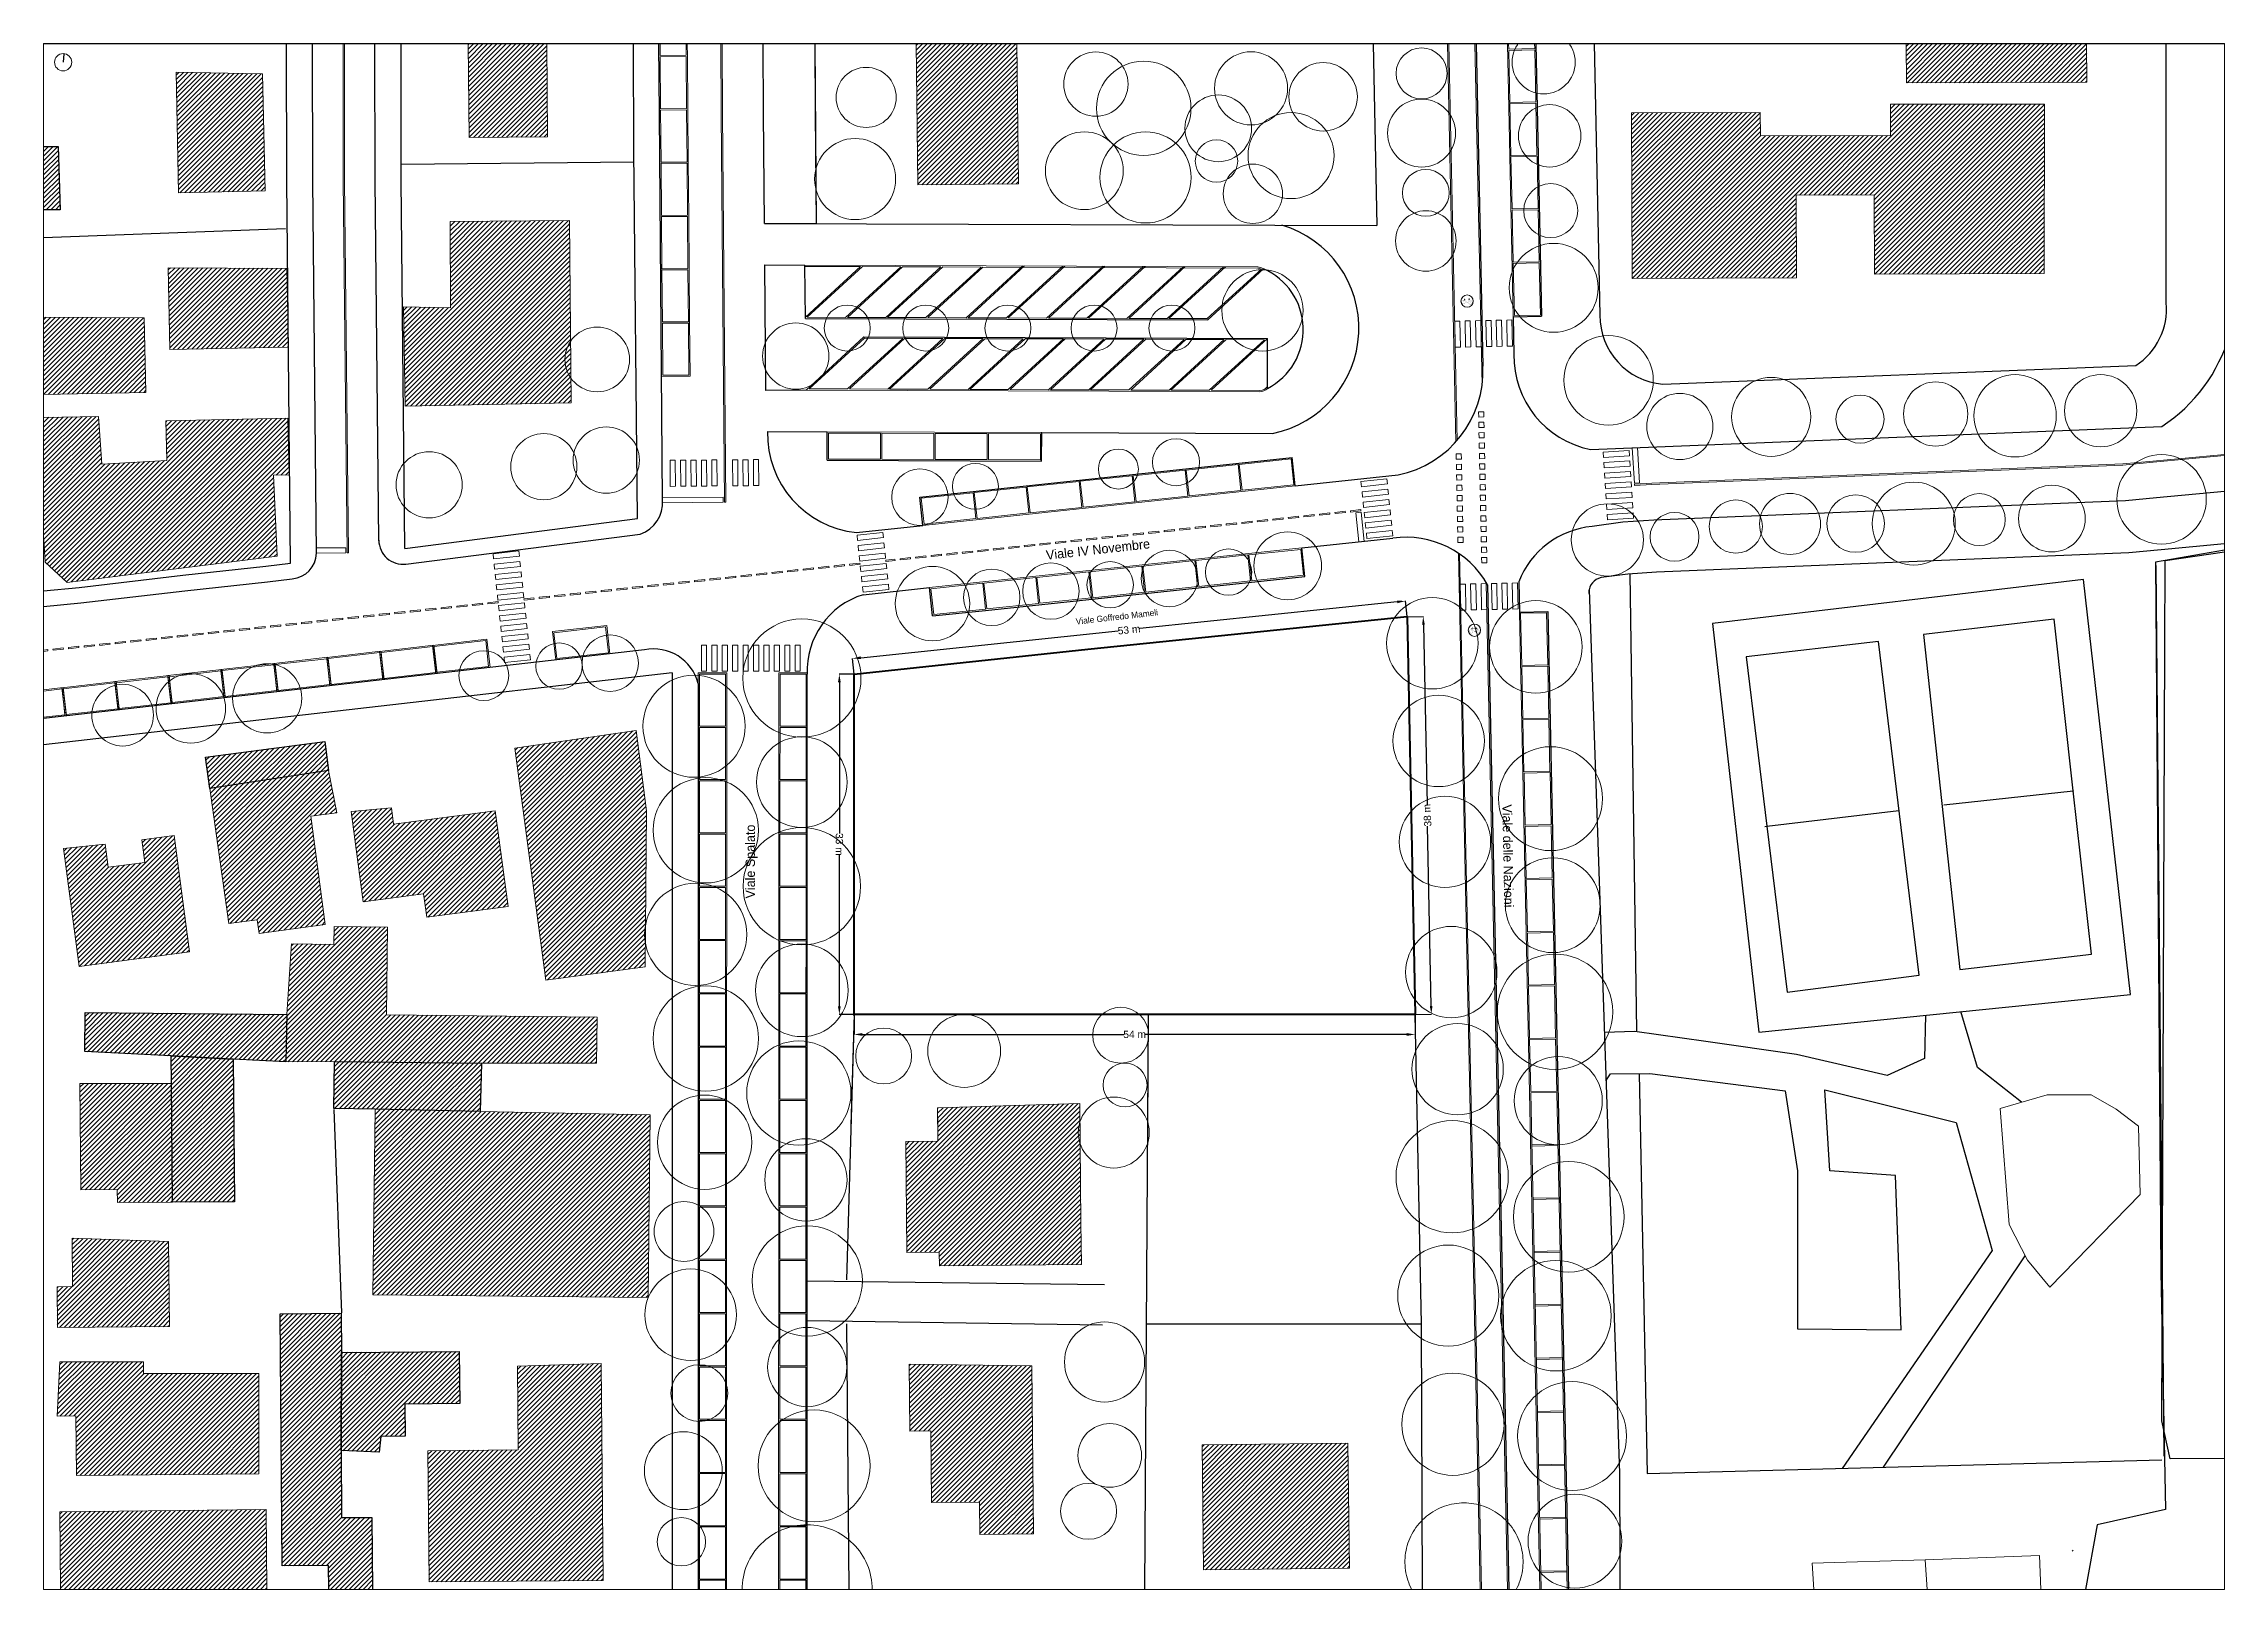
# Paper-space layout 'A3 - 1a500' of a CAD drawing. Header units: millimetres. Extents: x 0 to 419, y 0 to 297.
# The model-space entities are those that its viewports show. They can reach past a viewport. Long polylines and large blocks are cut down to what shows.
import ezdxf

# ---------------------------------------------------------------- set-up
doc = ezdxf.new("R2010")
doc.units = ezdxf.units.MM
doc.linetypes.add('-1', pattern=[0])
for name, color, linetype in [('Abbellimenti Dividenti Terreno urbano_', 252, '-1'), ('Aree scoperte ambientali_PINETA_BOSCO', 8, '-1'), ('Confine Urbanizzazioni_', 9, '-1'), ('Edifici_17_ 18_ 19_ 20_ 21_ 22_ 23_ 24_ 25_ 26_ 27', 250, '-1'), ('Recinzioni_', 14, 'Continuous'), ('Strade poderali_', 84, '-1')]:
    doc.layers.add(name, color=color, linetype=linetype)
for name, color, linetype, lineweight in [('Alberi', 84, 'Continuous', 9), ('Cartiglio', 8, 'Continuous', 9), ('contorno lotto', 162, 'Continuous', 53), ('Edifici__Null__ 1_ 2_ 3_ 4_ 5_ 6_ 7_ 8_ 9_ 10_ 11_', 250, '-1', 9), ('L2_VISTA', 2, 'Continuous', 25), ('L2_VISTA_SOTTILI', 1, 'Continuous', 9), ('Quote', 8, 'Continuous', 9), ('Strade_', 9, '-1', 18), ('Testo', 8, 'Continuous', 9)]:
    doc.layers.add(name, color=color, linetype=linetype, lineweight=lineweight)
doc.styles.get("Standard").update_dxf_attribs({"font": 'arial.ttf'})
doc.dimstyles.new('ISO-25', dxfattribs={"dimtxt": 70, "dimasz": 80, "dimexe": 1.25, "dimexo": 0.625, "dimtad": 1, "dimtxsty": 'Standard', "dimcen": 2.5, "dimadec": 0, "dimazin": 0, "dimtfac": 1, "dimtmove": 0, "dimatfit": 3, "dimfxl": 1, "dimarcsym": 0})

psp = doc.layouts.new('A3 - 1a500')

msp = doc.modelspace()

# ---------------------------------------------------------------- texts
at = {"layer": 'Testo', "insert": (14320.823, 16213.885), "char_height": 300, "attachment_point": 1}
msp.add_mtext_dynamic_manual_height_columns('A3 - 1:500 ', width=7097.75199, gutter_width=1, heights=[0], dxfattribs=at)
at = {"layer": 'Testo', "attachment_point": 1}
for s, width, insert, char_height, rotation in [('\\pxql;{\\fAntipasto Pro|b0|i0|c0|p0;Viale IV Novembre}', 3807.78756, (23902.164, 10938.037), 90, 6.4125746), ('\\pxql;{\\fAntipasto Pro|b0|i0|c0|p0;Viale Goffredo Mameli}', 3807.78756, (24189.104, 10286.386), 60, 6.4125746), ('{\\fAntipasto Pro|b0|i0|c0|p0;Viale delle Nazioni}', 3653.82407, (28380.023, 8500.689), 90, 271.0815601), ('{\\fAntipasto Pro|b0|i0|c0|p0;Viale Spalato}', 1754.67663, (21020.929, 7596.052), 90, 90)]:
    msp.add_mtext_dynamic_manual_height_columns(s, width=width, gutter_width=1, heights=[0], dxfattribs=dict(at, insert=insert, char_height=char_height, rotation=rotation))

# ---------------------------------------------------------------- blocks, each defined once
blk = doc.blocks.new('*D2')
at = {"layer": 'Defpoints', "color": 0, "transparency": 16777216}
for p in [(22063, 6481), (27452, 6481), (27452, 6290)]:
    blk.add_point(p, dxfattribs=at)
at = {"layer": 'Quote', "color": 0, "lineweight": -2, "transparency": 16777216}
for p, q in [((22063, 6480), (22063, 6289)), ((22143, 6290), (24654, 6290)), ((27372, 6290), (24862, 6290)), ((27452, 6480), (27452, 6289))]:
    blk.add_line(p, q, dxfattribs=at)
at = {"layer": 'Quote', "color": 0, "transparency": 16777216}
for points in [[(22143, 6303), (22143, 6276), (22063, 6290)], [(27372, 6303), (27372, 6276), (27452, 6290)]]:
    blk.add_solid(points, dxfattribs=at)
at = {"layer": 'Quote', "color": 0, "transparency": 16777216, "insert": (24758, 6290), "char_height": 70, "attachment_point": 5, "rotation": 0.094}
blk.add_mtext('54 m', dxfattribs=at)
blk = doc.blocks.new('*D3')
at = {"layer": 'Defpoints', "color": 0, "transparency": 16777216}
for p in [(27359, 10453), (27375, 10303), (22064, 9751)]:
    blk.add_point(p, dxfattribs=at)
at = {"layer": 'Quote', "color": 0, "lineweight": -2, "transparency": 16777216}
for p, q in [((27280, 10445), (24807, 10188)), ((27375, 10304), (27359, 10455)), ((22128, 9909), (24600, 10166)), ((22064, 9751), (22048, 9902))]:
    blk.add_line(p, q, dxfattribs=at)
at = {"layer": 'Quote', "color": 0, "transparency": 16777216}
for points in [[(27278, 10458), (27281, 10432), (27359, 10453)], [(22126, 9922), (22129, 9896), (22048, 9901)]]:
    blk.add_solid(points, dxfattribs=at)
at = {"layer": 'Quote', "color": 0, "transparency": 16777216, "insert": (24704, 10177), "char_height": 70, "attachment_point": 5, "rotation": 6.0124}
blk.add_mtext('53 m', dxfattribs=at)
blk = doc.blocks.new('*D4')
at = {"layer": 'Defpoints', "color": 0, "transparency": 16777216}
for p in [(21922, 9751), (22064, 9751), (22063, 6481)]:
    blk.add_point(p, dxfattribs=at)
at = {"layer": 'Quote', "color": 0, "lineweight": -2, "transparency": 16777216}
for p, q in [((22063, 9751), (21921, 9751)), ((21922, 9671), (21922, 8220)), ((21922, 6561), (21922, 8012)), ((22063, 6481), (21920, 6481))]:
    blk.add_line(p, q, dxfattribs=at)
at = {"layer": 'Quote', "color": 0, "transparency": 16777216}
for points in [[(21908, 9671), (21935, 9671), (21922, 9751)], [(21908, 6561), (21935, 6561), (21922, 6481)]]:
    blk.add_solid(points, dxfattribs=at)
at = {"layer": 'Quote', "color": 0, "transparency": 16777216, "insert": (21922, 8116), "char_height": 70, "attachment_point": 5, "rotation": 269.9931}
blk.add_mtext('33 m', dxfattribs=at)
blk = doc.blocks.new('*D5')
at = {"layer": 'Defpoints', "color": 0, "transparency": 16777216}
for p in [(27375, 10303), (27452, 6481), (27608, 6484)]:
    blk.add_point(p, dxfattribs=at)
at = {"layer": 'Quote', "color": 0, "lineweight": -2, "transparency": 16777216}
for p, q in [((27376, 10303), (27532, 10306)), ((27532, 10226), (27567, 8499)), ((27606, 6564), (27571, 8291)), ((27453, 6481), (27609, 6484))]:
    blk.add_line(p, q, dxfattribs=at)
at = {"layer": 'Quote', "color": 0, "transparency": 16777216}
for points in [[(27545, 10227), (27519, 10226), (27530, 10306)], [(27619, 6564), (27593, 6564), (27608, 6484)]]:
    blk.add_solid(points, dxfattribs=at)
at = {"layer": 'Quote', "color": 0, "transparency": 16777216, "insert": (27569, 8395), "char_height": 70, "attachment_point": 5, "rotation": 93.3043}
blk.add_mtext('38 m', dxfattribs=at)

# ---------------------------------------------------------------- dimensions: what is measured, and where the dimension line sits
at = {"layer": 'Quote'}
for p1, p2, distance, text, picture, middle, turn in [((22063.572, 9750.608), (27375.006, 10303.215), 150.917, '53 m', '*D3', (24703.672, 10177.019), 6.0123604), ((22063.429, 6480.841), (22063.572, 9750.608), 141.822, '33 m', '*D4', (21921.679, 8115.731), 269.9931147)]:
    dim = msp.add_aligned_dim(p1=p1, p2=p2, distance=distance, text=text, dimstyle='ISO-25', dxfattribs=at)
    dim.commit()
    dim.dimension.update_dxf_attribs({"geometry": picture, "text_midpoint": middle, "text_rotation": turn})
dim = msp.add_aligned_dim(p1=(27375.006, 10303.215), p2=(27452.206, 6480.841), distance=155.341, text='38 m', dimstyle='ISO-25', override={"dimfxlon": 0}, dxfattribs=at)
dim.commit()
dim.dimension.update_dxf_attribs({"geometry": '*D5', "text_midpoint": (27568.916, 8395.165), "text_rotation": 93.3042689})
dim = msp.add_linear_dim(base=(27452.206, 6289.833), p1=(22063.179, 6480.841), p2=(27452.206, 6480.841), text='54 m', dimstyle='ISO-25', dxfattribs=at)
dim.commit()
dim.dimension.update_dxf_attribs({"geometry": '*D2', "text_midpoint": (24757.693, 6289.833), "text_rotation": 0.0940421})

# ---------------------------------------------------------------- hatches: boundary and pattern name
at = {"layer": 'L2_VISTA_SOTTILI'}
h = msp.add_hatch(dxfattribs=at)
h.set_pattern_fill('LINE', color=250, scale=10, angle=45)
h.paths.add_polyline_path([(19110.514, 15804.223), (18356.786, 15804.223), (18366.251, 14904.339), (19119.251, 14912.339)])
h = msp.add_hatch(dxfattribs=at)
h.set_pattern_fill('LINE', color=250, scale=10, angle=45)
h.paths.add_polyline_path([(23627.235, 15804.223), (22660.223, 15804.223), (22674.011, 14450.119), (23641.011, 14460.109)])
h = msp.add_hatch(dxfattribs=at)
h.set_pattern_fill('LINE', color=250, scale=10, angle=45)
h.paths.add_polyline_path([(33902.446, 15804.223), (32169.742, 15804.223), (32171.011, 15430.119), (33904.021, 15436.109)])
h = msp.add_hatch(dxfattribs=at)
h.set_pattern_fill('LINE', color=250, scale=10, angle=45)
h.paths.add_polyline_path([(16380.961, 15516.109), (15549.961, 15532.109), (15574.961, 14375.119), (16404.961, 14393.119)])
h = msp.add_hatch(dxfattribs=at)
h.set_pattern_fill('LINE', color=250, scale=10, angle=45)
h.paths.add_polyline_path([(33498.791, 15224.949), (32018.811, 15225.949), (32019.811, 14925.949), (30768.811, 14920.949), (30767.811, 15146.949), (29531.811, 15141.949), (29537.811, 13552.949), (31115.811, 13558.949), (31112.811, 14351.939), (31861.811, 14354.949), (31864.811, 13593.949), (33495.811, 13600.949)])
h = msp.add_hatch(dxfattribs=at)
h.set_pattern_fill('LINE', color=250, scale=10, angle=45)
h.paths.add_polyline_path([(14417.011, 14820.109), (14249.493, 14820.109), (14249.493, 14212.109), (14436.021, 14212.109)])
h = msp.add_hatch(dxfattribs=at)
h.set_pattern_fill('LINE', color=250, scale=10, angle=45)
h.paths.add_polyline_path([(19328.521, 14110.109), (18184.511, 14098.109), (18186.521, 13271.109), (17733.511, 13280.119), (17752.521, 12324.119), (19346.521, 12356.119)])
h = msp.add_hatch(dxfattribs=at)
h.set_pattern_fill('LINE', color=250, scale=10, angle=45)
h.paths.add_polyline_path([(16614.011, 13648.109), (15474.011, 13655.119), (15491.011, 12868.109), (16629.212, 12893.101), (16628.483, 12965.204)])
h = msp.add_hatch(dxfattribs=at)
h.set_pattern_fill('LINE', color=250, scale=10, angle=45)
h.paths.add_polyline_path([(15243.681, 13172.729), (14249.493, 13178.915), (14249.493, 12435.283), (15258.671, 12457.729)])
h = msp.add_hatch(dxfattribs=at)
h.set_pattern_fill('LINE', color=250, scale=10, angle=45)
h.paths.add_polyline_path([(16624.591, 12209.319), (15453.591, 12184.319), (15462.601, 11803.319), (14838.971, 11767.589), (14806.291, 12225.079), (14249.493, 12217.354), (14249.493, 11623.724), (14291.611, 10828.109), (14504.021, 10632.039), (16521.591, 10884.319), (16487.591, 11661.319), (16635.591, 11664.319)])
h = msp.add_hatch(dxfattribs=at)
h.set_pattern_fill('LINE', color=250, scale=10, angle=45)
h.paths.add_polyline_path([(16979.011, 9104.109), (15834.011, 8952.109), (15874.011, 8653.119), (17016.021, 8826.119)])
h = msp.add_hatch(dxfattribs=at)
h.set_pattern_fill('LINE', color=250, scale=10, angle=45)
h.paths.add_polyline_path([(20069.011, 8437.119), (19970.011, 9210.119), (18805.011, 9041.119), (19101.011, 6812.109), (20055.011, 6939.119)])
h = msp.add_hatch(dxfattribs=at)
h.set_pattern_fill('LINE', color=250, scale=10, angle=45)
h.paths.add_polyline_path([(16845.011, 8386.119), (17096.021, 8419.119), (17016.021, 8826.119), (15874.011, 8653.119), (16056.021, 7355.119), (16330.011, 7392.109), (16348.021, 7260.109), (16983.011, 7345.119)])
h = msp.add_hatch(dxfattribs=at)
h.set_pattern_fill('LINE', color=250, scale=10, angle=45)
h.paths.add_polyline_path([(18617.011, 8439.119), (17640.021, 8310.119), (17619.011, 8468.109), (17231.011, 8430.119), (17347.011, 7564.109), (17928.021, 7641.119), (17958.011, 7415.119), (18740.021, 7519.119)])
h = msp.add_hatch(dxfattribs=at)
h.set_pattern_fill('LINE', color=250, scale=10, angle=45)
h.paths.add_polyline_path([(15533.011, 8200.109), (15223.011, 8159.119), (15252.021, 7942.119), (14897.011, 7895.119), (14868.021, 8117.119), (14469.011, 8076.109), (14620.021, 6941.119), (15681.011, 7082.119)])
h = msp.add_hatch(dxfattribs=at)
h.set_pattern_fill('LINE', color=250, scale=10, angle=45)
h.paths.add_polyline_path([(17580.021, 7321.119), (17068.021, 7327.119), (17066.011, 7155.119), (16658.011, 7160.109), (16615.011, 6482.119), (16605.011, 6027.119), (17071.011, 6031.119), (18483.011, 6013.119), (19589.011, 6014.119), (19594.011, 6457.119), (17571.011, 6479.119)])
h = msp.add_hatch(dxfattribs=at)
h.set_pattern_fill('LINE', color=250, scale=10, angle=45)
h.paths.add_polyline_path([(16615.011, 6482.119), (14678.011, 6501.119), (14674.011, 6125.119), (15501.961, 6083.129), (16098.581, 6052.849), (16605.011, 6027.119)])
h = msp.add_hatch(dxfattribs=at)
h.set_pattern_fill('LINE', color=250, scale=10, angle=45)
h.paths.add_polyline_path([(16098.581, 6052.849), (15501.961, 6083.129), (15505.011, 5818.129), (15515.011, 4678.139), (16110.591, 4683.369)])
h = msp.add_hatch(dxfattribs=at)
h.set_pattern_fill('LINE', color=250, scale=10, angle=45)
h.paths.add_polyline_path([(18483.011, 6013.119), (17071.011, 6031.119), (17066.011, 5577.119), (17464.021, 5573.119), (18471.011, 5550.119)])
h = msp.add_hatch(dxfattribs=at)
h.set_pattern_fill('LINE', color=250, scale=10, angle=45)
h.paths.add_polyline_path([(15505.011, 5818.129), (14627.011, 5818.109), (14636.021, 4798.119), (14986.011, 4801.119), (14989.011, 4674.119), (15515.011, 4678.139)])
h = msp.add_hatch(dxfattribs=at)
h.set_pattern_fill('LINE', color=250, scale=10, angle=45)
h.paths.add_polyline_path([(20104.021, 5519.119), (18471.011, 5550.119), (17464.021, 5573.119), (17441.011, 3790.119), (20085.011, 3762.119)])
h = msp.add_hatch(dxfattribs=at)
h.set_pattern_fill('LINE', color=250, scale=10, angle=45)
h.paths.add_polyline_path([(24242.021, 4478.139), (24230.021, 5627.119), (22865.021, 5584.119), (22866.941, 5418.639), (22868.741, 5263.619), (22558.881, 5260.119), (22570.861, 4195.779), (22880.741, 4199.259), (22882.101, 4066.599), (24246.101, 4080.599)])
h = msp.add_hatch(dxfattribs=at)
h.set_pattern_fill('LINE', color=250, scale=10, angle=45)
h.paths.add_polyline_path([(15479.011, 4300.109), (14553.011, 4333.119), (14556.021, 3867.119), (14407.011, 3865.119), (14410.011, 3474.119), (15486.011, 3483.119)])
h = msp.add_hatch(dxfattribs=at)
h.set_pattern_fill('LINE', color=250, scale=10, angle=45)
h.paths.add_polyline_path([(17139.011, 3236.109), (17136.021, 3611.109), (16549.011, 3607.119), (16570.011, 1185.119), (17014.011, 1189.119), (17017.799, 954.223), (17435.873, 954.223), (17430.011, 1650.119), (17140.021, 1648.109), (17135.011, 2292.109)])
h = msp.add_hatch(dxfattribs=at)
h.set_pattern_fill('LINE', color=250, scale=10, angle=45)
h.paths.add_polyline_path([(16346.011, 3032.109), (15237.011, 3032.109), (15237.011, 3146.119), (14433.011, 3146.119), (14409.011, 2624.109), (14588.021, 2625.119), (14594.011, 2053.119), (16347.011, 2068.109)])
h = msp.add_hatch(dxfattribs=at)
h.set_pattern_fill('LINE', color=250, scale=10, angle=45)
h.paths.add_polyline_path([(18271.011, 3244.109), (17139.011, 3236.109), (17135.011, 2292.109), (17500.021, 2278.119), (17517.011, 2428.109), (17750.011, 2431.119), (17747.011, 2739.119), (18275.011, 2744.109)])
h = msp.add_hatch(dxfattribs=at)
h.set_pattern_fill('LINE', color=250, scale=10, angle=45)
h.paths.add_polyline_path([(19635.011, 3130.119), (18831.011, 3102.119), (18838.011, 2299.119), (17969.011, 2291.119), (17980.021, 1031.119), (19653.011, 1045.119)])
h = msp.add_hatch(dxfattribs=at)
h.set_pattern_fill('LINE', color=250, scale=10, angle=45)
h.paths.add_polyline_path([(23770.011, 3106.119), (22593.011, 3121.119), (22600.021, 2478.119), (22799.011, 2481.119), (22806.011, 1792.109), (23269.011, 1797.119), (23272.021, 1487.119), (23788.021, 1493.119)])
h = msp.add_hatch(dxfattribs=at)
h.set_pattern_fill('LINE', color=250, scale=10, angle=45)
h.paths.add_polyline_path([(26806.321, 2362.769), (25406.321, 2346.769), (25420.321, 1146.769), (26820.321, 1162.769)])
h = msp.add_hatch(dxfattribs=at)
h.set_pattern_fill('LINE', color=250, scale=10, angle=45)
h.paths.add_polyline_path([(16415.011, 1726.119), (14434.011, 1704.109), (14440.567, 954.223), (16420.884, 954.223)])

# ---------------------------------------------------------------- linework, layer by layer
at = {"layer": 'Abbellimenti Dividenti Terreno urbano_', "color": 252, "linetype": '-1', "ltscale": 0.18995}
for p, q in [((32530.011, 8496.109), (33773.311, 8631.489)), ((33773.311, 8631.489), (33779.011, 8632.109)), ((30829.951, 8290.229), (32097.011, 8440.109)), ((30812.011, 8288.109), (30829.951, 8290.229)), ((31949.903, 2131.769), (33312.686, 4162.442)), ((21612.872, 3922.477), (24469.011, 3889.109)), ((21612.826, 3540.67), (24449.011, 3500.109))]:
    msp.add_line(p, q, dxfattribs=at)
for points in [[(30753.011, 6313.109), (34325.011, 6675.109), (33871.011, 10659.109), (30310.011, 10236.109)], [(33773.311, 8631.489), (33590.011, 10280.109), (32334.011, 10132.109), (32683.011, 6912.109), (33948.011, 7060.109)], [(30829.951, 8290.229), (31025.011, 6696.109), (32294.011, 6860.109), (31904.011, 10064.109), (30631.011, 9916.109)]]:
    msp.add_lwpolyline(points, close=True, dxfattribs=at)
for points in [[(33276.276, 5638.035), (32854.011, 5971.109), (32694.503, 6509.867)], [(32354.895, 6475.45), (32346.011, 6060.109), (31987.011, 5896.109), (31115.011, 6096.109), (30246.011, 6221.109), (29562.011, 6317.109), (29268.695, 6307.127)], [(29284.63, 5843.196), (29329.011, 5910.109), (29706.011, 5914.109), (31008.011, 5749.109), (31124.011, 4980.109), (31125.011, 3463.109), (32120.011, 3453.109), (32066.011, 4935.109), (31437.011, 4978.109), (31388.011, 5757.109), (32649.011, 5443.109), (32994.011, 4215.109), (31554.347, 2121.226)]]:
    msp.add_lwpolyline(points, dxfattribs=at)
at = {"layer": 'Alberi'}
msp.add_lwpolyline([(18987.445, 10484.514), (18988.718, 10472.582)], dxfattribs=at)
for centre, radius in [((28687.159, 15628.253), 302.939), ((24385.734, 15418.845), 308.926), ((25875.947, 15378.105), 351.029), ((27514.088, 15521.29), 244.447), ((22179.507, 15290.843), 288.705), ((24845.604, 15186.046), 453.612), ((26568.663, 15296.626), 328.471), ((25561.605, 14993.987), 320.264), ((26260.142, 14732.088), 412.884), ((27514.088, 14947.867), 326.557), ((28744.648, 14922.1), 299.736), ((22073.043, 14507.038), 389.261), ((24275.133, 14586.589), 373.906), ((24863.068, 14522.569), 437.907), ((25544.142, 14679.708), 203.627), ((25893.41, 14365.43), 284.736), ((27555.055, 14374.444), 225.112), ((28754.994, 14203.63), 259.335), ((27555.055, 13912.195), 290.708), ((28783.219, 13461.783), 426.643), ((19596.345, 12773.793), 310.629), ((29309.998, 12573.816), 429.937), ((30871.973, 12222.145), 379.85), ((33214.929, 12233.402), 395.801), ((34037.208, 12281.535), 346.595), ((29994.642, 12130.012), 317.74), ((31725.797, 12200.439), 231.063), ((32452.192, 12249.891), 308.731), ((34621.715, 11429.788), 429.686), ((32242.074, 11197.001), 398.352), ((33568.877, 11244.896), 320.405), ((29299.045, 11040.338), 346.728), ((30532.383, 11168.729), 255.22), ((31053.243, 11193.44), 293.056), ((31684.247, 11197.328), 276.003), ((32871.512, 11235.141), 249.444), ((29944.286, 11069.818), 234.403), ((28611.97, 10012.726), 444.148), ((19721.491, 9855.873), 271.315), ((16425.753, 9518.88), 332.457), ((18507.445, 9736.924), 239.39), ((19229.214, 9828.119), 222.939), ((15036.827, 9356.964), 296.428), ((15692.316, 9421.762), 333.739), ((20525.734, 9250.764), 490.487), ((28753.235, 8554.933), 499.237), ((20638.512, 8250.764), 506.004), ((28774.854, 7531.161), 455.357), ((20542.434, 7250.764), 491.185), ((28796.474, 6507.39), 554.319), ((20638.512, 6250.764), 506.004), ((21532.352, 5726.608), 500.688), ((28826.508, 5653.504), 423.117), ((20627.408, 5254.542), 452.75), ((24557.72, 5347.739), 340.862), ((27808.054, 4923.364), 539.178), ((21600.988, 4892.608), 395.524), ((28927.82, 4538.475), 530.912), ((20429.158, 4397.026), 286.825), ((21612.872, 3922.477), 529.59), ((27770.215, 3780.848), 485.706), ((20493.466, 3597.353), 439.571), ((28804.161, 3587.889), 530.912), ((21612.872, 3094.608), 380.832), ((24469.011, 3143.961), 384.924), ((20577.111, 2844.764), 272.743), ((27815.19, 2545.237), 490.826), ((28959.38, 2431.839), 523.02), ((21678.908, 2144.992), 537.738), ((24519.367, 2245.932), 305.515), ((20423.387, 2099.184), 373.786), ((24315.649, 1708.965), 268.796), ((28987.239, 1422.146), 450.034), ((20404.052, 1416.13), 232.058)]:
    msp.add_circle(centre, radius, dxfattribs=at)
at = {"layer": 'Alberi', "lineweight": 5}
for centre, radius in [((25985.842, 13245.194), 390.308), ((21996.935, 13074.465), 220.639), ((22751.293, 13074.465), 220.639), ((23540.267, 13074.465), 220.639), ((24369.134, 13074.465), 220.639), ((25115.285, 13074.465), 220.639), ((21502.884, 12806.135), 318.153), ((19082.69, 11743.685), 318.153), ((19682.437, 11807.108), 318.153), ((25155.769, 11786.756), 226.113), ((17981.232, 11569.673), 318.153), ((23228.077, 11554.908), 220.639), ((24601.902, 11720.8), 191.949), ((22695.522, 11451.097), 271.26), ((26228.667, 10791.404), 325.739), ((25091.296, 10670.27), 271.26), ((25659.981, 10730.837), 222.379), ((22816.553, 10428.002), 357.296), ((23385.239, 10488.569), 271.26), ((23953.924, 10549.136), 271.26), ((24522.61, 10609.703), 222.937), ((27617.378, 10047.221), 438.818), ((21561.473, 9713.537), 567.878), ((27678.162, 9108.915), 438.818), ((21561.473, 8713.537), 435.805), ((27738.945, 8139.63), 438.818), ((21561.473, 7713.537), 564.195), ((21561.473, 6713.537), 444.977), ((27799.729, 6888.788), 438.818), ((24623.653, 6282.066), 268.748), ((22347.188, 6082.977), 268.748), ((23120.525, 6130.959), 349.883), ((27860.512, 5956.202), 438.818), ((24665.703, 5804.06), 211.104)]:
    msp.add_circle(centre, radius, dxfattribs=at)
at = {"layer": 'Alberi'}
for centre, radius, start, end in [((27921.571, 1222.254), 567.539, 331.8184046, 208.1815954), ((21612.515, 954.223), 625.678, 0, 180)]:
    msp.add_arc(centre, radius, start, end, dxfattribs=at)
at = {"layer": 'Aree scoperte ambientali_PINETA_BOSCO', "color": 8, "linetype": '-1', "ltscale": 0.07598}
msp.add_lwpolyline([(35274.493, 2215.219), (34705.991, 2213.379), (34623.481, 2578.679), (34655.121, 10841.092), (35274.493, 10932.379)], dxfattribs=at)
at = {"layer": 'Cartiglio'}
msp.add_lwpolyline([(14249.493, 954.223), (35274.493, 954.223), (35274.493, 15804.223), (14249.493, 15804.223)], close=True, dxfattribs=at)
at = {"layer": 'Confine Urbanizzazioni_', "color": 9, "linetype": '-1', "ltscale": 0.018995}
msp.add_lwpolyline([(35274.493, 10949.964), (34565.021, 10827.842), (34614.021, 4009.119), (34661.021, 1725.119), (34004.021, 1578.119), (33889.567, 954.223)], dxfattribs=at)
at = {"layer": 'contorno lotto'}
for p, q in [((24308.834, 9989.736), (27375.006, 10303.215)), ((27375.006, 10303.215), (27452.206, 6480.841)), ((22063.572, 9750.608), (24308.834, 9989.736)), ((22063.572, 9750.608), (24308.834, 9989.736)), ((22063.178, 6471.996), (22063.572, 9750.608)), ((22063.178, 6471.996), (22063.572, 9750.608)), ((27452.206, 6480.841), (22063.179, 6480.841)), ((27452.206, 6480.841), (22063.179, 6480.841))]:
    msp.add_line(p, q, dxfattribs=at)
at = {"layer": 'Edifici_17_ 18_ 19_ 20_ 21_ 22_ 23_ 24_ 25_ 26_ 27', "color": 250, "linetype": '-1', "ltscale": 0.07598}
for points in [[(14249.493, 14820.109), (14417.011, 14820.109), (14436.021, 14212.109), (14249.493, 14212.109)], [(17017.799, 954.223), (17014.011, 1189.119), (16570.011, 1185.119), (16549.011, 3607.119), (17136.021, 3611.109), (17139.011, 3236.109), (17135.011, 2292.109), (17140.021, 1648.109), (17430.011, 1650.119), (17435.873, 954.223)]]:
    msp.add_lwpolyline(points, dxfattribs=at)
for points in [[(17016.021, 8826.119), (15874.011, 8653.119), (15834.011, 8952.109), (16979.011, 9104.109)], [(16615.011, 6482.119), (16605.011, 6027.119), (16098.581, 6052.849), (15501.961, 6083.129), (14674.011, 6125.119), (14678.011, 6501.119)], [(16098.581, 6052.849), (16110.591, 4683.369), (15515.011, 4678.139), (15505.011, 5818.129), (15501.961, 6083.129)], [(18483.011, 6013.119), (18471.011, 5550.119), (17464.021, 5573.119), (17066.011, 5577.119), (17071.011, 6031.119)], [(17135.011, 2292.109), (17139.011, 3236.109), (18271.011, 3244.109), (18275.011, 2744.109), (17747.011, 2739.119), (17750.011, 2431.119), (17517.011, 2428.109), (17500.021, 2278.119)]]:
    msp.add_lwpolyline(points, close=True, dxfattribs=at)
at = {"layer": 'Edifici__Null__ 1_ 2_ 3_ 4_ 5_ 6_ 7_ 8_ 9_ 10_ 11_', "color": 250, "linetype": '-1', "ltscale": 0.07598}
for points in [[(19110.514, 15804.223), (19119.251, 14912.339), (18366.251, 14904.339), (18356.786, 15804.223)], [(33902.446, 15804.223), (33904.021, 15436.109), (32171.011, 15430.119), (32169.742, 15804.223)], [(14249.493, 13178.915), (15243.681, 13172.729), (15258.671, 12457.729), (14249.493, 12435.283)], [(14249.493, 12217.354), (14806.291, 12225.079), (14838.971, 11767.589), (15462.601, 11803.319), (15453.591, 12184.319), (16624.591, 12209.319), (16635.591, 11664.319), (16487.591, 11661.319), (16521.591, 10884.319), (14504.021, 10632.039), (14291.611, 10828.109), (14249.493, 11623.724)], [(22866.941, 5418.639), (22865.021, 5584.119), (24230.021, 5627.119), (24232.198, 5418.639)], [(14440.567, 954.223), (14434.011, 1704.109), (16415.011, 1726.119), (16420.884, 954.223)], [(32370.089, 954.223), (32352.191, 1242.119), (33450.191, 1283.119), (33463.192, 954.223)], [(31283.114, 954.223), (31265.191, 1212.109), (32352.191, 1242.119), (32370.089, 954.223)]]:
    msp.add_lwpolyline(points, dxfattribs=at)
for points in [[(23641.011, 14460.109), (22674.011, 14450.119), (22660.021, 15824.109), (23627.011, 15826.119)], [(16404.961, 14393.119), (15574.961, 14375.119), (15549.961, 15532.109), (16380.961, 15516.109)], [(33498.791, 15224.949), (33495.811, 13600.949), (31864.811, 13593.949), (31861.811, 14354.949), (31112.811, 14351.939), (31115.811, 13558.949), (29537.811, 13552.949), (29531.811, 15141.949), (30767.811, 15146.949), (30768.811, 14920.949), (32019.811, 14925.949), (32018.811, 15225.949)], [(19328.521, 14110.109), (19346.521, 12356.119), (17752.521, 12324.119), (17733.511, 13280.119), (18186.521, 13271.109), (18184.511, 14098.109)], [(16630.011, 12893.119), (15491.011, 12868.109), (15474.011, 13655.119), (16614.011, 13648.109)], [(20055.011, 6939.119), (19101.011, 6812.109), (18805.011, 9041.119), (19970.011, 9210.119), (20069.011, 8437.119)], [(15874.011, 8653.119), (17016.021, 8826.119), (17096.021, 8419.119), (16845.011, 8386.119), (16983.011, 7345.119), (16348.021, 7260.109), (16330.011, 7392.109), (16056.021, 7355.119)], [(17619.011, 8468.109), (17640.021, 8310.119), (18617.011, 8439.119), (18740.021, 7519.119), (17958.011, 7415.119), (17928.021, 7641.119), (17347.011, 7564.109), (17231.011, 8430.119)], [(15533.011, 8200.109), (15681.011, 7082.119), (14620.021, 6941.119), (14469.011, 8076.109), (14868.021, 8117.119), (14897.011, 7895.119), (15252.021, 7942.119), (15223.011, 8159.119)], [(18483.011, 6013.119), (17071.011, 6031.119), (16605.011, 6027.119), (16615.011, 6482.119), (16658.011, 7160.109), (17066.011, 7155.119), (17068.021, 7327.119), (17580.021, 7321.119), (17571.011, 6479.119), (19594.011, 6457.119), (19589.011, 6014.119)], [(15515.011, 4678.139), (14989.011, 4674.119), (14986.011, 4801.119), (14636.021, 4798.119), (14627.011, 5818.109), (15505.011, 5818.129)], [(34415.011, 4753.119), (33548.021, 3863.119), (33334.011, 4121.119), (33157.011, 4464.109), (33072.021, 5578.119), (33522.011, 5710.119), (33947.011, 5710.119), (34187.011, 5571.119), (34401.011, 5408.109)], [(18471.011, 5550.119), (20104.021, 5519.119), (20085.011, 3762.119), (17441.011, 3790.119), (17464.021, 5573.119)], [(24242.021, 4478.139), (24246.101, 4080.599), (22882.101, 4066.599), (22880.741, 4199.259), (22570.861, 4195.779), (22558.881, 5260.119), (22868.741, 5263.619), (22865.021, 5584.119), (24230.021, 5627.119)], [(15486.011, 3483.119), (14410.011, 3474.119), (14407.011, 3865.119), (14556.021, 3867.119), (14553.011, 4333.119), (15479.011, 4300.109)], [(15237.011, 3146.119), (15237.011, 3032.109), (16346.011, 3032.109), (16347.011, 2068.109), (14594.011, 2053.119), (14588.021, 2625.119), (14409.011, 2624.109), (14433.011, 3146.119)], [(19653.011, 1045.119), (17980.021, 1031.119), (17969.011, 2291.119), (18838.011, 2299.119), (18831.011, 3102.119), (19635.011, 3130.119)], [(23770.011, 3106.119), (23788.021, 1493.119), (23272.021, 1487.119), (23269.011, 1797.119), (22806.011, 1792.109), (22799.011, 2481.119), (22600.021, 2478.119), (22593.011, 3121.119)], [(26820.321, 1162.769), (25420.321, 1146.769), (25406.321, 2346.769), (26806.321, 2362.769)]]:
    msp.add_lwpolyline(points, close=True, dxfattribs=at)
at = {"layer": 'L2_VISTA'}
for p, q in [((27048.963, 15804.223), (27085.805, 14059.6)), ((28038.023, 15804.223), (28103.366, 12709.935)), ((28612.151, 15804.223), (28667.38, 13188.878)), ((29172.026, 15816.047), (29227.255, 13200.701)), ((28393.441, 13183.093), (28401.046, 12822.958)), ((21804.95, 11805.035), (23864.926, 11797.448)), ((22695.522, 11451.097), (26271.299, 11831.93)), ((26300.317, 11559.471), (27288.552, 11664.722)), ((22085.914, 11110.622), (22724.549, 11178.639)), ((26363.859, 10962.845), (27238.47, 11055.994)), ((22149.457, 10513.996), (22788.082, 10582.012)), ((28147.703, 10610.393), (28351.617, 954.223)), ((28447.196, 10637.574), (28453.332, 10347.001)), ((22817.1, 10309.553), (23326.221, 10363.776)), ((28727.271, 10352.786), (28925.745, 954.223)), ((20565.561, 9659.954), (20565.511, 9238.764))]:
    msp.add_line(p, q, dxfattribs=at)
at = {"layer": 'L2_VISTA', "linetype": '-1', "ltscale": 0.094975}
for p, q in [((21201.622, 14081.272), (27085.805, 14059.6)), ((21201.687, 14081.274), (21701.721, 14079.433)), ((21205.013, 13681.256), (21591.461, 13679.834)), ((21595.802, 13167.814), (25460.551, 13153.58)), ((22157.532, 12989.744), (26035.264, 12975.462)), ((21232.381, 12081.145), (21805.949, 12079.033)), ((23865.935, 12071.446), (26081.84, 12063.284))]:
    msp.add_line(p, q, dxfattribs=at)
for points in [[(14249.493, 10549.071), (14621.091, 10584.569), (15616.561, 10700.589), (16412.001, 10786.529), (16650.191, 10817.089), (16613.091, 14488.379), (16611.133, 15804.223)], [(16899.236, 10912.836), (16863.089, 14489.828), (16861.133, 15804.595)], [(17498.083, 11029.938), (17463.084, 14493.306), (17461.132, 15805.488)], [(17748.822, 10958.044), (17713.082, 14494.755), (17711.132, 15805.86)], [(19981.901, 11244.55), (19946.161, 14781.261), (19944.639, 15804.223)], [(20224.134, 11421.779), (20192.671, 15132.719), (20186.978, 15804.223)], [(21201.622, 14081.272), (21192.647, 15139.766), (21188.915, 15804.223)], [(21701.655, 14079.431), (21692.635, 15143.29), (21688.923, 15804.223)], [(21215.227, 12476.599), (21205.013, 13681.256)], [(21595.802, 13167.814), (21591.461, 13679.834)], [(21670.688, 12476.972), (21670.683, 12477.061)], [(29135.589, 11909.836), (34625.155, 12130.202)], [(35274.493, 11509.273), (34572.106, 11443.819), (34274.622, 11415.757), (29744.708, 11229.745), (29446.263, 11210.615), (29152.313, 11170.55)], [(17748.822, 10958.044), (19981.901, 11244.55)], [(17756.901, 10807.851), (20008.985, 11096.796)], [(35274.493, 11007.107), (34618.781, 10946.002), (34308.381, 10916.722), (29770.961, 10730.402), (29496.081, 10712.782), (29263.501, 10681.082)], [(14249.493, 10549.071), (14621.091, 10584.569), (15616.561, 10700.589), (16412.001, 10786.529), (16650.191, 10817.089)], [(14249.493, 10398.388), (14636.907, 10435.397), (15633.299, 10551.524), (16429.603, 10637.558), (16665.504, 10667.824)], [(29123.774, 10526.538), (29122.551, 10562.169), (29414.011, 2076.239), (29418.601, 1239.369), (29419.195, 954.223)]]:
    msp.add_lwpolyline(points, dxfattribs=at)
at = {"layer": 'L2_VISTA', "lineweight": 25}
msp.add_lwpolyline([(14472.646, 15711.097), (14465.368, 15628.754)], dxfattribs=at)
at = {"layer": 'L2_VISTA'}
for points in [[(34667.847, 13316.099), (34667.847, 15804.223)], [(25460.551, 13153.58), (25994.392, 13643.345)], [(21601.78, 12479.876), (22157.532, 12989.744)], [(28393.441, 13183.093), (28667.38, 13188.878)], [(26033.497, 12495.491), (26035.264, 12975.462)], [(21601.78, 12479.876), (21215.227, 12476.599)], [(23864.926, 11797.448), (23865.935, 12071.446)], [(26300.317, 11559.471), (26271.299, 11831.93)], [(23326.221, 10363.776), (26392.877, 10690.386), (26363.859, 10962.845)], [(22817.1, 10309.553), (22788.082, 10582.012)], [(28453.332, 10347.001), (28727.271, 10352.786)], [(20049.554, 9984.165), (14249.493, 9321.537)], [(20315.574, 9762.93), (14277.87, 9073.153)], [(20315.574, 9762.93), (20314.515, 954.253)], [(21613.449, 8726.608), (21613.572, 9750.662)], [(20565.512, 9250.764), (20565.449, 8726.764)], [(20565.451, 8738.764), (20565.388, 8214.764)], [(21613.388, 8214.608), (21613.451, 8738.608)], [(20565.389, 8226.764), (20565.326, 7702.764)], [(21613.326, 7702.608), (21613.389, 8226.608)], [(20565.328, 7714.764), (20565.265, 7190.764)], [(21613.265, 7190.608), (21613.328, 7714.608)], [(20565.266, 7202.764), (20565.203, 6678.764)], [(21613.203, 6678.608), (21613.203, 6678.608), (21613.266, 7202.608)], [(20565.205, 6690.764), (20565.205, 6690.764), (20565.142, 6166.764)], [(21613.142, 6166.608), (21613.204, 6690.608)], [(20565.143, 6178.764), (20565.08, 5654.764)], [(21612.515, 954.223), (21613.143, 6178.608)], [(20565.081, 5666.764), (20564.515, 954.223)]]:
    msp.add_lwpolyline(points, dxfattribs=at)
at = {"layer": 'L2_VISTA', "color": 2, "linetype": '-1', "ltscale": 0.094975}
msp.add_lwpolyline([(29832.474, 12537.774), (34374.981, 12714.258)], dxfattribs=at)
at = {"layer": 'L2_VISTA'}
for points in [[(21804.95, 11805.035, -0.010003003), (21804.942, 11805.535), (21805.949, 12079.033)], [(22724.549, 11178.639, -0.010003003), (22724.487, 11179.135), (22695.522, 11451.097)]]:
    msp.add_lwpolyline(points, format="xyb", dxfattribs=at)
at = {"layer": 'L2_VISTA', "lineweight": 15}
msp.add_circle((14465.368, 15628.754), 82.664, dxfattribs=at)
at = {"layer": 'L2_VISTA'}
for centre, radius, start, end in [((25880.93, 13074.422), 1030.904, 281.2380839, 73.5172255), ((25743.191, 13060.194), 634.955, 297.207066, 66.6953246), ((29883.008, 13191.639), 655.815, 179.2082687, 265.5806856), ((34012.057, 13263.04), 657.933, 303.4776797, 4.6256146), ((33767.065, 13442.582), 1568.013, 303.1783722, 344.020951), ((29315.668, 12806.702), 914.766, 178.9817926, 258.6467385), ((27085.633, 12663.119), 1018.81, 281.4886084, 2.6337825), ((22185.633, 12058.905), 953.511, 178.6634626, 263.9970183), ((19906.019, 11397.657), 317.993, 288.8930113, 4.3474149), ((29234.327, 10329.132), 845.406, 95.5671245, 158.6019665), ((16649.259, 10917.313), 250.017, 273.725531, 358.9740523), ((17730.524, 11038.87), 232.52, 180.5026473, 276.51371), ((27367.735, 10169.334), 896.038, 29.4874469, 98.2889371), ((22378.355, 9783.531), 765.489, 107.398899, 182.4609897), ((29270.648, 10529.618), 151.632, 92.7017107, 167.6039792), ((20138.207, 9552.525), 440.65, 14.1059148, 101.6064013)]:
    msp.add_arc(centre, radius, start, end, dxfattribs=at)
at = {"layer": 'L2_VISTA_SOTTILI'}
for p, q in [((27763.962, 15804.223), (27844.646, 11983.507)), ((27775.964, 15804.223), (27856.367, 11996.829)), ((28026.02, 15804.223), (28095.238, 12526.477)), ((28338.09, 15804.223), (28393.441, 13183.093)), ((28350.092, 15804.223), (28351.137, 15754.773)), ((28351.39, 15742.776), (28361.946, 15242.887)), ((28600.148, 15804.223), (28601.081, 15760.051)), ((28601.334, 15748.054), (28611.891, 15248.166)), ((28362.2, 15230.89), (28372.756, 14731.002)), ((28612.144, 15236.168), (28622.7, 14736.28)), ((28373.009, 14719.004), (28383.566, 14219.116)), ((28622.954, 14724.282), (28633.51, 14224.394)), ((28383.819, 14207.118), (28394.376, 13707.23)), ((28633.763, 14212.397), (28644.32, 13712.508)), ((28394.629, 13695.232), (28405.185, 13195.344)), ((28644.573, 13700.511), (28655.13, 13200.622)), ((27832.2, 13141.235), (27837.478, 12891.29)), ((27882.189, 13142.29), (27887.467, 12892.346)), ((27932.178, 13143.346), (27937.456, 12893.402)), ((27982.167, 13144.401), (27987.445, 12894.457)), ((28032.155, 13145.457), (28037.434, 12895.513)), ((28132.133, 13147.568), (28137.411, 12897.624)), ((28182.122, 13148.624), (28187.4, 12898.68)), ((28232.111, 13149.68), (28237.389, 12899.735)), ((28282.1, 13150.735), (28287.378, 12900.791)), ((28332.088, 13151.791), (28337.367, 12901.847)), ((28382.077, 13152.847), (28387.356, 12902.902)), ((28061.468, 12270.268), (28062.524, 12220.279)), ((28063.58, 12170.29), (28064.635, 12120.301)), ((28111.457, 12271.323), (28112.513, 12221.334)), ((28113.568, 12171.346), (28114.624, 12121.357)), ((21817.905, 12066.989), (22317.902, 12065.147)), ((22329.902, 12065.103), (22829.898, 12063.262)), ((22841.898, 12063.217), (23341.895, 12061.376)), ((23353.895, 12061.332), (23853.891, 12059.49)), ((28065.691, 12070.312), (28066.746, 12020.323)), ((28067.802, 11970.335), (28068.858, 11920.346)), ((28115.68, 12071.368), (28116.735, 12021.379)), ((28117.791, 11971.39), (28118.847, 11921.401)), ((20297.993, 11554.927), (20295.904, 11804.918)), ((20347.992, 11555.324), (20345.902, 11805.315)), ((20397.99, 11555.741), (20395.9, 11805.732)), ((20447.988, 11556.138), (20445.899, 11806.129)), ((20497.987, 11556.555), (20495.897, 11806.546)), ((20547.985, 11556.971), (20545.895, 11806.963)), ((20597.983, 11557.388), (20595.894, 11807.379)), ((20647.981, 11557.805), (20645.892, 11807.796)), ((20697.98, 11558.222), (20695.89, 11808.213)), ((20747.978, 11558.639), (20745.888, 11808.63)), ((20897.973, 11559.889), (20895.883, 11809.88)), ((20947.971, 11560.306), (20945.882, 11810.297)), ((20997.969, 11560.723), (20995.88, 11810.714)), ((21047.968, 11561.139), (21045.878, 11811.131)), ((21097.966, 11561.556), (21095.876, 11811.548)), ((21147.964, 11561.973), (21145.875, 11811.964)), ((21816.984, 11816.99), (22316.981, 11815.149)), ((22328.981, 11815.105), (22828.977, 11813.263)), ((22840.977, 11813.219), (23340.974, 11811.378)), ((23352.974, 11811.333), (23852.97, 11809.492)), ((25254.328, 11711.551), (25751.516, 11764.504)), ((25763.449, 11765.774), (26260.637, 11818.727)), ((27845.963, 11865.628), (27847.019, 11815.639)), ((27848.075, 11765.65), (27849.13, 11715.661)), ((27895.952, 11866.683), (27897.008, 11816.694)), ((27898.063, 11766.706), (27899.119, 11716.717)), ((28069.913, 11870.357), (28070.969, 11820.368)), ((28072.025, 11770.379), (28073.08, 11720.39)), ((28119.902, 11871.412), (28120.958, 11821.424)), ((28122.014, 11771.435), (28123.069, 11721.446)), ((29259.229, 11882.395), (29508.717, 11898.387)), ((29262.428, 11832.497), (29511.916, 11848.489)), ((29265.626, 11782.6), (29515.114, 11798.592)), ((29268.825, 11732.702), (29518.313, 11748.694)), ((22724.549, 11178.639), (26300.317, 11559.471)), ((23217.846, 11494.659), (23715.034, 11547.611)), ((23726.966, 11548.882), (24224.155, 11601.834)), ((24236.087, 11603.105), (24733.275, 11656.057)), ((24745.208, 11657.328), (25242.396, 11710.28)), ((25789.925, 11517.18), (26287.113, 11570.133)), ((26931.372, 11601.406), (27179.967, 11627.882)), ((26936.668, 11551.687), (27185.262, 11578.163)), ((26941.963, 11501.968), (27190.557, 11528.444)), ((27850.186, 11665.672), (27851.242, 11615.683)), ((27852.297, 11565.694), (27853.353, 11515.706)), ((27900.175, 11666.728), (27901.23, 11616.739)), ((27902.286, 11566.75), (27903.342, 11516.761)), ((28074.136, 11670.401), (28075.192, 11620.413)), ((28076.247, 11570.424), (28077.303, 11520.435)), ((28124.125, 11671.457), (28125.18, 11621.468)), ((28126.236, 11571.479), (28127.292, 11521.49)), ((29272.023, 11682.804), (29521.511, 11698.797)), ((29275.222, 11632.907), (29524.71, 11648.899)), ((29278.42, 11583.009), (29527.908, 11599.002)), ((29281.619, 11533.112), (29531.107, 11549.104)), ((22708.725, 11440.436), (23205.913, 11493.388)), ((23753.443, 11300.288), (24250.631, 11353.24)), ((24262.563, 11354.511), (24759.751, 11407.463)), ((24771.684, 11408.734), (25268.872, 11461.686)), ((25280.804, 11462.957), (25777.993, 11515.91)), ((26681.421, 11304.397), (26780.859, 11314.988)), ((26830.578, 11320.283), (26930.015, 11330.873)), ((26831.849, 11308.35), (26931.286, 11318.941)), ((26947.258, 11452.25), (27195.852, 11478.726)), ((26952.553, 11402.531), (27201.147, 11429.007)), ((26957.849, 11352.812), (27206.443, 11379.288)), ((26963.144, 11303.093), (27211.738, 11329.569)), ((27854.408, 11465.717), (27855.464, 11415.728)), ((27856.52, 11365.739), (27857.575, 11315.75)), ((27904.397, 11466.772), (27905.453, 11416.784)), ((27906.509, 11366.795), (27907.564, 11316.806)), ((28078.359, 11470.446), (28079.414, 11420.457)), ((28080.47, 11370.468), (28081.525, 11320.479)), ((28128.347, 11471.502), (28129.403, 11421.513)), ((28130.459, 11371.524), (28131.514, 11321.535)), ((29284.817, 11483.214), (29534.305, 11499.206)), ((29288.016, 11433.316), (29537.504, 11449.309)), ((29291.214, 11383.419), (29540.702, 11399.411)), ((29294.413, 11333.521), (29543.901, 11349.514)), ((22091.209, 11085.903), (22339.804, 11112.38)), ((22735.201, 11191.841), (23232.389, 11244.794)), ((23244.322, 11246.065), (23741.51, 11299.017)), ((24742.388, 11097.883), (24841.825, 11108.474)), ((24891.544, 11113.769), (24990.982, 11124.359)), ((24892.815, 11101.837), (24992.253, 11112.427)), ((25040.701, 11129.655), (25140.138, 11140.245)), ((25041.971, 11117.722), (25141.409, 11128.313)), ((25189.857, 11145.54), (25289.295, 11156.131)), ((25191.128, 11133.608), (25290.565, 11144.198)), ((25339.013, 11161.426), (25438.451, 11172.017)), ((25340.284, 11149.494), (25439.722, 11160.084)), ((25488.17, 11177.312), (25587.607, 11187.902)), ((25489.441, 11165.379), (25588.878, 11175.97)), ((25637.326, 11193.197), (25736.764, 11203.788)), ((25638.597, 11181.265), (25738.035, 11191.855)), ((25786.483, 11209.083), (25885.92, 11219.674)), ((25787.754, 11197.151), (25887.191, 11207.741)), ((25935.639, 11224.969), (26035.077, 11235.559)), ((25936.91, 11213.036), (26036.348, 11223.627)), ((26084.796, 11240.855), (26184.233, 11251.445)), ((26086.066, 11228.922), (26185.504, 11239.512)), ((26233.952, 11256.74), (26333.39, 11267.331)), ((26235.223, 11244.808), (26334.661, 11255.398)), ((26383.109, 11272.626), (26482.546, 11283.216)), ((26384.379, 11260.693), (26483.817, 11271.284)), ((26532.265, 11288.512), (26631.703, 11299.102)), ((26533.536, 11276.579), (26632.973, 11287.17)), ((26682.692, 11292.465), (26782.13, 11303.055)), ((26882.838, 11301.713), (26932.557, 11307.008)), ((26968.439, 11253.374), (27217.033, 11279.85)), ((26973.734, 11203.655), (27222.328, 11230.132)), ((26979.03, 11153.937), (27227.624, 11180.413)), ((26984.325, 11104.218), (27232.919, 11130.694)), ((27858.631, 11265.761), (27859.687, 11215.772)), ((27860.742, 11165.784), (27861.798, 11115.795)), ((27908.62, 11266.817), (27909.675, 11216.828)), ((27910.731, 11166.839), (27911.787, 11116.85)), ((28082.581, 11270.491), (28083.637, 11220.502)), ((28084.692, 11170.513), (28085.748, 11120.524)), ((28132.57, 11271.546), (28133.626, 11221.557)), ((28134.681, 11171.569), (28135.737, 11121.58)), ((29297.611, 11283.624), (29547.099, 11299.616)), ((29300.81, 11233.726), (29550.297, 11249.718)), ((18594.787, 10907.436), (18843.381, 10933.912)), ((22096.505, 11036.185), (22345.099, 11062.661)), ((22101.8, 10986.466), (22350.394, 11012.942)), ((22107.095, 10936.747), (22355.689, 10963.223)), ((22112.39, 10887.028), (22360.984, 10913.504)), ((22788.082, 10582.012), (26363.859, 10962.845)), ((22803.354, 10891.369), (22902.791, 10901.96)), ((22952.51, 10907.255), (23051.948, 10917.846)), ((22953.781, 10895.323), (23053.219, 10905.913)), ((23101.667, 10923.141), (23201.104, 10933.731)), ((23102.938, 10911.208), (23202.375, 10921.799)), ((23250.823, 10939.026), (23350.261, 10949.617)), ((23252.094, 10927.094), (23351.532, 10937.684)), ((23399.98, 10954.912), (23499.417, 10965.503)), ((23401.25, 10942.98), (23500.688, 10953.57)), ((23549.136, 10970.798), (23648.574, 10981.388)), ((23550.407, 10958.865), (23649.845, 10969.456)), ((23698.293, 10986.684), (23797.73, 10997.274)), ((23699.563, 10974.751), (23799.001, 10985.341)), ((23847.449, 11002.569), (23946.887, 11013.16)), ((23848.72, 10990.637), (23948.157, 11001.227)), ((23996.605, 11018.455), (24096.043, 11029.045)), ((23997.876, 11006.522), (24097.314, 11017.113)), ((24145.762, 11034.341), (24245.199, 11044.931)), ((24147.033, 11022.408), (24246.47, 11032.999)), ((24294.918, 11050.226), (24394.356, 11060.817)), ((24296.189, 11038.294), (24395.627, 11048.884)), ((24444.075, 11066.112), (24543.512, 11076.702)), ((24445.346, 11054.179), (24544.783, 11064.77)), ((24593.231, 11081.998), (24692.669, 11092.588)), ((24594.502, 11070.065), (24693.94, 11080.656)), ((24743.658, 11085.951), (24843.096, 11096.541)), ((25346.889, 10842.466), (25844.077, 10895.419)), ((25856.01, 10896.69), (26353.198, 10949.642)), ((26989.62, 11054.499), (27238.214, 11080.975)), ((27862.854, 11065.806), (27863.909, 11015.817)), ((27867.228, 10914.129), (28077.556, 954.223)), ((27879.404, 10905.945), (28089.559, 954.223)), ((27912.842, 11066.862), (27913.898, 11016.873)), ((28086.804, 11070.535), (28087.859, 11020.546)), ((28088.915, 10970.557), (28089.971, 10920.569)), ((28136.792, 11071.591), (28137.848, 11021.602)), ((28138.904, 10971.613), (28139.959, 10921.624)), ((18600.082, 10857.717), (18848.676, 10884.193)), ((18605.377, 10807.998), (18853.971, 10834.475)), ((18610.673, 10758.28), (18859.267, 10784.756)), ((18615.968, 10708.561), (18864.562, 10735.037)), ((18621.263, 10658.842), (18869.857, 10685.318)), ((20827.009, 10680.74), (20926.446, 10691.331)), ((20976.165, 10696.626), (21075.603, 10707.216)), ((20977.436, 10684.693), (21076.874, 10695.284)), ((21125.321, 10712.512), (21224.759, 10723.102)), ((21126.592, 10700.579), (21226.03, 10711.17)), ((21274.478, 10728.397), (21373.916, 10738.988)), ((21275.749, 10716.465), (21375.186, 10727.055)), ((21423.634, 10744.283), (21523.072, 10754.873)), ((21424.905, 10732.35), (21524.343, 10742.941)), ((21572.791, 10760.169), (21672.228, 10770.759)), ((21574.062, 10748.236), (21673.499, 10758.827)), ((21721.947, 10776.054), (21821.385, 10786.645)), ((21723.218, 10764.122), (21822.656, 10774.712)), ((21871.104, 10791.94), (21970.541, 10802.531)), ((21872.375, 10780.008), (21971.812, 10790.598)), ((22020.26, 10807.826), (22119.698, 10818.416)), ((22021.531, 10795.893), (22120.969, 10806.484)), ((22117.686, 10837.309), (22366.28, 10863.786)), ((22122.981, 10787.591), (22371.575, 10814.067)), ((22128.276, 10737.872), (22376.87, 10764.348)), ((22133.571, 10688.153), (22382.165, 10714.629)), ((22368.277, 10845.032), (22455.322, 10854.303)), ((22369.548, 10833.1), (22456.593, 10842.37)), ((22505.041, 10859.598), (22604.479, 10870.188)), ((22506.312, 10847.665), (22605.749, 10858.256)), ((22654.197, 10875.484), (22753.635, 10886.074)), ((22655.468, 10863.551), (22754.906, 10874.142)), ((22804.625, 10879.437), (22904.062, 10890.027)), ((23819.527, 10679.797), (24230.676, 10723.586)), ((24230.676, 10723.586), (24316.715, 10732.749)), ((24328.648, 10734.02), (24825.836, 10786.972)), ((24837.768, 10788.243), (25334.956, 10841.196)), ((28091.026, 10870.58), (28092.082, 10820.591)), ((28141.015, 10871.635), (28142.071, 10821.647)), ((18626.558, 10609.123), (18875.152, 10635.599)), ((18631.853, 10559.404), (18880.448, 10585.881)), ((18637.149, 10509.686), (18885.743, 10536.162)), ((18642.444, 10459.967), (18891.038, 10486.443)), ((20528.696, 10648.969), (20628.133, 10659.559)), ((20529.967, 10637.036), (20629.404, 10647.627)), ((20677.852, 10664.855), (20777.29, 10675.445)), ((20679.123, 10652.922), (20778.561, 10663.512)), ((20828.279, 10668.808), (20927.717, 10679.398)), ((22138.867, 10638.434), (22387.461, 10664.91)), ((22144.162, 10588.715), (22392.756, 10615.191)), ((22149.457, 10538.996), (22398.051, 10565.473)), ((22801.286, 10571.351), (23298.474, 10624.303)), ((23310.406, 10625.574), (23807.594, 10678.526)), ((27885.546, 10615.073), (27890.824, 10365.129)), ((27935.535, 10616.129), (27940.813, 10366.184)), ((27985.524, 10617.184), (27990.802, 10367.24)), ((28035.513, 10618.24), (28040.791, 10368.296)), ((28085.502, 10619.295), (28090.78, 10369.351)), ((28135.49, 10620.351), (28339.615, 954.223)), ((28185.479, 10621.407), (28190.757, 10371.462)), ((28235.468, 10622.462), (28240.746, 10372.518)), ((28285.457, 10623.518), (28290.735, 10373.574)), ((28335.446, 10624.574), (28340.724, 10374.629)), ((28385.435, 10625.629), (28390.713, 10375.685)), ((28435.424, 10626.685), (28440.702, 10376.741)), ((18647.739, 10410.248), (18896.333, 10436.724)), ((18653.034, 10360.529), (18901.628, 10387.005)), ((18658.33, 10310.81), (18906.924, 10337.286)), ((18663.625, 10261.091), (18912.219, 10287.568)), ((22827.762, 10322.757), (23324.95, 10375.709)), ((28453.332, 10347.001), (28651.684, 954.223)), ((28465.583, 10335.257), (28476.139, 9835.368)), ((28715.527, 10340.535), (28726.084, 9840.646)), ((18668.92, 10211.373), (18917.514, 10237.849)), ((18674.215, 10161.654), (18922.809, 10188.13)), ((18679.511, 10111.935), (18928.105, 10138.411)), ((18684.806, 10062.216), (18933.4, 10088.692)), ((18690.101, 10012.497), (18938.695, 10038.974)), ((18695.396, 9962.779), (18943.99, 9989.255)), ((18700.691, 9913.06), (18949.286, 9939.536)), ((18705.987, 9863.341), (18954.581, 9889.817)), ((20596.745, 9780.766), (20596.775, 10030.766)), ((20646.745, 9780.74), (20646.775, 10030.74)), ((20696.745, 9780.733), (20696.775, 10030.733)), ((20746.745, 9780.726), (20746.775, 10030.726)), ((20796.745, 9780.718), (20796.775, 10030.718)), ((20846.745, 9780.711), (20846.775, 10030.711)), ((20896.745, 9780.704), (20896.775, 10030.704)), ((20946.745, 9780.697), (20946.775, 10030.697)), ((20996.745, 9780.69), (20996.775, 10030.69)), ((21046.745, 9780.683), (21046.775, 10030.683)), ((21096.745, 9780.676), (21096.775, 10030.676)), ((21146.745, 9780.669), (21146.775, 10030.669)), ((21196.745, 9780.662), (21196.775, 10030.662)), ((21246.745, 9780.655), (21246.775, 10030.655)), ((21296.745, 9780.647), (21296.775, 10030.647)), ((21346.745, 9780.64), (21346.775, 10030.64)), ((21396.745, 9780.633), (21396.775, 10030.633)), ((21446.745, 9780.626), (21446.775, 10030.626)), ((21496.745, 9780.619), (21496.775, 10030.619)), ((21546.745, 9780.612), (21546.775, 10030.612)), ((20839.574, 9762.764), (20565.574, 9762.764)), ((20577.512, 9250.764), (20577.572, 9750.764)), ((20827.512, 9250.764), (20827.572, 9750.764)), ((20827.512, 9250.764), (20827.572, 9750.764)), ((20839.511, 9238.764), (20839.574, 9762.764)), ((21351.512, 9250.608), (21351.572, 9750.608)), ((21601.512, 9250.608), (21601.572, 9750.608)), ((21601.512, 9250.608), (21601.572, 9750.608)), ((28476.393, 9823.371), (28486.949, 9323.482)), ((28726.337, 9828.649), (28736.894, 9328.76)), ((20577.451, 8738.764), (20577.511, 9238.764)), ((20827.451, 8738.764), (20827.511, 9238.764)), ((20827.451, 8738.764), (20827.511, 9238.764)), ((21351.451, 8738.608), (21351.511, 9238.608)), ((21601.451, 8738.608), (21601.511, 9238.608)), ((21601.451, 8738.608), (21601.511, 9238.608)), ((28487.203, 9311.485), (28497.759, 8811.596)), ((28737.147, 9316.763), (28747.703, 8816.875)), ((28498.012, 8799.599), (28508.569, 8299.711)), ((28747.957, 8804.877), (28758.513, 8304.989)), ((20577.389, 8226.764), (20577.449, 8726.764)), ((20827.389, 8226.764), (20827.449, 8726.764)), ((20827.389, 8226.764), (20827.449, 8726.764)), ((21351.389, 8226.608), (21351.449, 8726.608)), ((21601.389, 8226.608), (21601.449, 8726.608)), ((21601.389, 8226.608), (21601.449, 8726.608)), ((20577.328, 7714.764), (20577.388, 8214.764)), ((20827.328, 7714.764), (20827.388, 8214.764)), ((20827.328, 7714.764), (20827.388, 8214.764)), ((21351.328, 7714.608), (21351.388, 8214.608)), ((21601.328, 7714.608), (21601.388, 8214.608)), ((21601.328, 7714.608), (21601.388, 8214.608)), ((28508.822, 8287.713), (28519.378, 7787.825)), ((28758.766, 8292.991), (28769.323, 7793.103)), ((28519.632, 7775.827), (28530.188, 7275.939)), ((28769.576, 7781.106), (28780.132, 7281.217)), ((20577.266, 7202.764), (20577.326, 7702.764)), ((20827.266, 7202.764), (20827.326, 7702.764)), ((20827.266, 7202.764), (20827.326, 7702.764)), ((21351.266, 7202.608), (21351.326, 7702.608)), ((21601.266, 7202.608), (21601.326, 7702.608)), ((21601.266, 7202.608), (21601.326, 7702.608)), ((20577.205, 6690.764), (20577.265, 7190.764)), ((20827.205, 6690.764), (20827.265, 7190.764)), ((20827.205, 6690.764), (20827.265, 7190.764)), ((21351.204, 6690.608), (21351.265, 7190.608)), ((21601.204, 6690.608), (21601.265, 7190.608)), ((21601.204, 6690.608), (21601.265, 7190.608)), ((28530.442, 7263.941), (28540.998, 6764.053)), ((28780.386, 7269.22), (28790.942, 6769.331)), ((28541.251, 6752.056), (28551.808, 6252.167)), ((28791.196, 6757.334), (28801.752, 6257.445)), ((20577.143, 6178.764), (20577.203, 6678.764)), ((20827.143, 6178.764), (20827.203, 6678.764)), ((20827.143, 6178.764), (20827.203, 6678.764)), ((21351.143, 6178.608), (21351.203, 6678.608)), ((21601.143, 6178.608), (21601.203, 6678.608)), ((21601.143, 6178.608), (21601.203, 6678.608)), ((20577.081, 5666.764), (20577.142, 6166.764)), ((20827.081, 5666.764), (20827.142, 6166.764)), ((20827.081, 5666.764), (20827.142, 6166.764)), ((21351.081, 5666.608), (21351.142, 6166.608)), ((21601.081, 5666.608), (21601.142, 6166.608)), ((21601.081, 5666.608), (21601.142, 6166.608)), ((28552.061, 6240.17), (28562.617, 5740.281)), ((28802.005, 6245.448), (28812.562, 5745.559)), ((28562.871, 5728.284), (28663.687, 954.223)), ((28812.815, 5733.562), (28913.743, 954.223)), ((20577.081, 5154.764), (20577.142, 5654.764)), ((20827.081, 5154.764), (20827.142, 5654.764)), ((20827.081, 5154.764), (20827.142, 5654.764)), ((21351.02, 5154.608), (21351.08, 5654.608)), ((21601.02, 5154.608), (21601.08, 5654.608)), ((21601.02, 5154.608), (21601.08, 5654.608)), ((20577.081, 4642.764), (20577.142, 5142.764)), ((20827.081, 4642.764), (20827.142, 5142.764)), ((20827.081, 4642.764), (20827.142, 5142.764)), ((21350.958, 4642.608), (21351.018, 5142.608)), ((21600.958, 4642.608), (21601.018, 5142.608)), ((21600.958, 4642.608), (21601.018, 5142.608)), ((20577.02, 4130.764), (20577.08, 4630.764)), ((20827.02, 4130.764), (20827.08, 4630.764)), ((20827.02, 4130.764), (20827.08, 4630.764)), ((21350.897, 4130.608), (21350.957, 4630.608)), ((21600.897, 4130.608), (21600.957, 4630.608)), ((21600.897, 4130.608), (21600.957, 4630.608)), ((20576.958, 3618.764), (20577.018, 4118.764)), ((20826.958, 3618.764), (20827.018, 4118.764)), ((20826.958, 3618.764), (20827.018, 4118.764)), ((21350.835, 3618.608), (21350.895, 4118.608)), ((21600.835, 3618.608), (21600.895, 4118.608)), ((21600.835, 3618.608), (21600.895, 4118.608)), ((20576.897, 3106.764), (20576.957, 3606.764)), ((20826.897, 3106.764), (20826.957, 3606.764)), ((20826.897, 3106.764), (20826.957, 3606.764)), ((21350.774, 3106.608), (21350.834, 3606.608)), ((21600.774, 3106.608), (21600.834, 3606.608)), ((21600.774, 3106.608), (21600.834, 3606.608)), ((20577.081, 2594.764), (20577.142, 3094.764)), ((20827.081, 2594.764), (20827.142, 3094.764)), ((20827.081, 2594.764), (20827.142, 3094.764)), ((21350.712, 2594.608), (21350.772, 3094.608)), ((21600.712, 2594.608), (21600.772, 3094.608)), ((21600.712, 2594.608), (21600.772, 3094.608)), ((20577.081, 2082.764), (20577.142, 2582.764)), ((20827.081, 2082.764), (20827.142, 2582.764)), ((20827.081, 2082.764), (20827.142, 2582.764)), ((21350.651, 2082.608), (21350.711, 2582.608)), ((21600.651, 2082.608), (21600.711, 2582.608)), ((21600.651, 2082.608), (21600.711, 2582.608)), ((20577.081, 1570.764), (20577.142, 2070.764)), ((20827.081, 1570.764), (20827.142, 2070.764)), ((20827.081, 1570.764), (20827.142, 2070.764)), ((21350.589, 1570.608), (21350.649, 2070.608)), ((21600.589, 1570.608), (21600.649, 2070.608)), ((21600.589, 1570.608), (21600.649, 2070.608)), ((20577.081, 1058.764), (20577.142, 1558.764)), ((20827.081, 1058.764), (20827.142, 1558.764)), ((20827.081, 1058.764), (20827.142, 1558.764)), ((21350.528, 1058.608), (21350.588, 1558.608)), ((21600.528, 1058.608), (21600.588, 1558.608)), ((21600.528, 1058.608), (21600.588, 1558.608)), ((20577.13, 954.223), (20577.142, 1046.764)), ((20827.13, 954.223), (20827.142, 1046.764)), ((20827.13, 954.223), (20827.142, 1046.764)), ((21350.515, 954.223), (21350.526, 1046.608)), ((21600.515, 954.223), (21600.526, 1046.608)), ((21600.515, 954.223), (21600.526, 1046.608))]:
    msp.add_line(p, q, dxfattribs=at)
at = {"layer": 'L2_VISTA_SOTTILI', "linetype": '-1', "ltscale": 0.094975}
for p, q in [((21591.461, 13679.834), (25940.185, 13663.817)), ((21591.709, 13667.833), (22125.639, 13665.866)), ((22143.319, 13665.801), (22511.645, 13664.445)), ((22529.324, 13664.379), (22897.65, 13663.023)), ((22915.33, 13662.958), (23283.655, 13661.601)), ((23301.335, 13661.536), (25940.007, 13651.818)), ((21205.526, 13603.627), (21205.672, 13603.627)), ((21613.526, 13179.749), (21981.852, 13178.392)), ((21999.531, 13178.327), (22367.857, 13176.971)), ((22385.537, 13176.906), (22753.862, 13175.549)), ((22771.542, 13175.484), (23139.868, 13174.127)), ((23157.547, 13174.062), (23525.873, 13172.706)), ((23543.552, 13172.641), (23911.878, 13171.284)), ((23929.558, 13171.219), (24297.883, 13169.862)), ((24315.563, 13169.797), (24683.889, 13168.441)), ((24701.568, 13168.376), (25069.894, 13167.019)), ((25087.574, 13166.954), (25455.899, 13165.597)), ((22162.184, 12977.727), (22530.51, 12976.37)), ((22548.189, 12976.305), (22916.515, 12974.949)), ((22934.194, 12974.884), (23302.52, 12973.527)), ((23320.2, 12973.462), (23688.525, 12972.105)), ((23706.205, 12972.04), (24074.531, 12970.684)), ((24092.21, 12970.619), (24460.536, 12969.262)), ((24478.216, 12969.197), (24846.541, 12967.84)), ((24864.221, 12967.775), (25232.546, 12966.419)), ((25250.226, 12966.353), (25618.552, 12964.997)), ((25636.231, 12964.932), (26004.557, 12963.575)), ((21601.78, 12479.876), (25479.416, 12465.506)), ((21632.391, 12491.675), (22000.716, 12490.318)), ((22018.396, 12490.253), (22386.722, 12488.897)), ((22404.401, 12488.832), (22772.727, 12487.475)), ((22790.407, 12487.41), (23158.732, 12486.053)), ((23176.412, 12485.988), (23544.738, 12484.632)), ((23562.417, 12484.566), (23930.743, 12483.21)), ((23948.423, 12483.145), (24316.748, 12481.788)), ((24334.428, 12481.723), (24702.753, 12480.367)), ((24720.433, 12480.301), (25088.759, 12478.945)), ((25106.438, 12478.88), (25474.764, 12477.523)), ((25479.416, 12465.506), (25960.908, 12463.733)), ((25492.444, 12477.458), (25960.851, 12475.733)), ((21805.949, 12079.033), (23865.935, 12071.446))]:
    msp.add_line(p, q, dxfattribs=at)
for points in [[(17193.221, 10915.807), (17157.087, 14491.532), (17155.132, 15805.033)], [(17205.22, 10915.928), (17169.086, 14491.602), (17167.132, 15805.051)], [(20199.915, 15693.727), (20198.978, 15804.223)], [(20449.906, 15695.847), (20448.987, 15804.223)], [(20462.007, 15683.949), (20460.988, 15804.223)], [(20818.328, 11401.514), (20786.657, 15136.905), (20782.909, 15804.223)], [(20830.327, 11401.592), (20798.657, 15136.99), (20794.909, 15804.223)], [(20204.256, 15181.746), (20200.017, 15681.728)], [(20454.247, 15183.865), (20450.008, 15683.847)], [(20466.348, 15171.967), (20461.906, 15695.949)], [(20208.597, 14669.764), (20204.358, 15169.746)], [(20458.588, 14671.884), (20454.349, 15171.866)], [(20470.689, 14659.986), (20466.247, 15183.967)], [(20475.03, 14148.004), (20470.587, 14671.985)], [(20212.938, 14157.782), (20208.699, 14657.764)], [(20462.929, 14159.902), (20458.69, 14659.884)], [(20217.278, 13645.801), (20213.039, 14145.783)], [(20467.27, 13647.92), (20463.03, 14147.902)], [(20479.371, 13636.023), (20474.928, 14160.004)], [(20221.619, 13133.819), (20217.38, 13633.801)], [(20471.61, 13135.939), (20467.371, 13635.921)], [(20483.712, 13124.041), (20479.269, 13648.022)], [(20225.96, 12621.838), (20221.721, 13121.82)], [(20475.951, 12623.957), (20471.712, 13123.939)], [(20488.053, 12612.059), (20483.61, 13136.041)], [(35241.461, 11863.737), (34538.873, 11798.264), (34250.585, 11771.07), (29726.016, 11585.278), (29559.534, 11574.606)], [(35242.574, 11851.789), (34539.994, 11786.317), (34251.395, 11759.093), (29726.646, 11573.294), (29560.301, 11562.631)], [(29608.663, 11589.78), (29558.766, 11586.582)], [(20806.328, 11401.413), (20805.904, 11451.435)], [(17181.221, 10915.686), (17180.716, 10965.683)]]:
    msp.add_lwpolyline(points, dxfattribs=at)
at = {"layer": 'L2_VISTA_SOTTILI'}
for points in [[(28351.137, 15754.773), (28601.081, 15760.051)], [(28351.39, 15742.776), (28601.334, 15748.054)], [(20199.915, 15693.727), (20449.906, 15695.847)], [(20199.915, 15693.727), (20449.906, 15695.847)], [(20200.017, 15681.728), (20450.008, 15683.847)], [(20200.017, 15681.728), (20450.008, 15683.847)], [(20204.256, 15181.746), (20454.247, 15183.865)], [(20204.256, 15181.746), (20454.247, 15183.865)], [(20204.358, 15169.746), (20454.349, 15171.866)], [(20204.358, 15169.746), (20454.349, 15171.866)], [(28361.946, 15242.887), (28611.891, 15248.166)], [(28362.2, 15230.89), (28612.144, 15236.168)], [(20208.597, 14669.764), (20458.588, 14671.884)], [(20208.597, 14669.764), (20458.588, 14671.884)], [(28372.756, 14731.002), (28622.7, 14736.28)], [(28373.009, 14719.004), (28622.954, 14724.282)], [(20208.699, 14657.764), (20458.69, 14659.884)], [(20208.699, 14657.764), (20458.69, 14659.884)], [(20212.938, 14157.782), (20462.929, 14159.902)], [(20212.938, 14157.782), (20462.929, 14159.902)], [(20213.039, 14145.783), (20463.03, 14147.902)], [(20213.039, 14145.783), (20463.03, 14147.902)], [(28383.566, 14219.116), (28633.51, 14224.394)], [(28383.819, 14207.118), (28633.763, 14212.397)], [(20217.278, 13645.801), (20467.27, 13647.92)], [(20217.278, 13645.801), (20467.27, 13647.92)], [(20217.38, 13633.801), (20467.371, 13635.921)], [(20217.38, 13633.801), (20467.371, 13635.921)], [(21595.846, 13179.814), (22125.639, 13665.866)], [(21613.526, 13179.749), (22143.319, 13665.801)], [(21981.852, 13178.392), (22511.645, 13664.445)], [(21999.531, 13178.327), (22529.324, 13664.379)], [(22367.857, 13176.971), (22897.65, 13663.023)], [(22385.537, 13176.906), (22915.33, 13662.958)], [(22753.862, 13175.549), (23283.655, 13661.601)], [(22771.542, 13175.484), (23301.335, 13661.536)], [(23139.868, 13174.127), (23682.688, 13672.132)], [(23157.547, 13174.062), (23700.368, 13672.066)], [(23525.873, 13172.706), (24068.694, 13670.71)], [(23543.552, 13172.641), (24086.373, 13670.645)], [(23911.878, 13171.284), (24454.699, 13669.288)], [(23929.558, 13171.219), (24472.378, 13669.223)], [(24297.883, 13169.862), (24840.704, 13667.867)], [(24315.563, 13169.797), (24858.384, 13667.801)], [(24683.889, 13168.441), (25226.709, 13666.445)], [(24701.568, 13168.376), (25244.389, 13666.38)], [(25069.894, 13167.019), (25612.715, 13665.023)], [(25087.574, 13166.954), (25630.394, 13664.958)], [(25455.899, 13165.597), (25975.244, 13642.063)], [(28394.376, 13707.23), (28644.32, 13712.508)], [(28394.629, 13695.232), (28644.573, 13700.511)], [(28405.185, 13195.344), (28655.13, 13200.622)], [(20221.619, 13133.819), (20471.61, 13135.939)], [(20221.619, 13133.819), (20471.61, 13135.939)], [(20221.721, 13121.82), (20471.712, 13123.939)], [(20221.721, 13121.82), (20471.712, 13123.939)], [(27832.2, 13141.235), (27882.189, 13142.29)], [(27932.178, 13143.346), (27982.167, 13144.401)], [(28032.155, 13145.457), (28082.144, 13146.513)], [(28132.133, 13147.568), (28182.122, 13148.624)], [(28232.111, 13149.68), (28282.1, 13150.735)], [(28332.088, 13151.791), (28382.077, 13152.847)], [(21632.391, 12491.675), (22162.184, 12977.727)], [(22000.716, 12490.318), (22530.51, 12976.37)], [(22018.396, 12490.253), (22548.189, 12976.305)], [(22386.722, 12488.897), (22916.515, 12974.949)], [(22404.401, 12488.832), (22934.194, 12974.884)], [(22772.727, 12487.475), (23302.52, 12973.527)], [(22790.407, 12487.41), (23320.2, 12973.462)], [(23158.732, 12486.053), (23688.525, 12972.105)], [(23176.412, 12485.988), (23706.205, 12972.04)], [(23544.738, 12484.632), (24074.531, 12970.684)], [(23562.417, 12484.566), (24092.21, 12970.619)], [(23930.743, 12483.21), (24460.536, 12969.262)], [(23948.423, 12483.145), (24478.216, 12969.197)], [(24316.748, 12481.788), (24846.541, 12967.84)], [(24334.428, 12481.723), (24864.221, 12967.775)], [(24702.753, 12480.367), (25232.546, 12966.419)], [(24720.433, 12480.301), (25250.226, 12966.353)], [(25088.759, 12478.945), (25618.552, 12964.997)], [(25106.438, 12478.88), (25636.231, 12964.932)], [(25474.764, 12477.523), (26004.557, 12963.575)], [(25492.444, 12477.458), (26035.264, 12975.462)], [(27837.478, 12891.29), (27887.467, 12892.346)], [(27937.456, 12893.402), (27987.445, 12894.457)], [(28037.434, 12895.513), (28087.422, 12896.568)], [(28137.411, 12897.624), (28187.4, 12898.68)], [(28237.389, 12899.735), (28287.378, 12900.791)], [(28337.367, 12901.847), (28387.356, 12902.902)], [(20214.062, 12609.736), (20488.053, 12612.059)], [(20225.96, 12621.838), (20475.951, 12623.957)], [(28061.468, 12270.268), (28111.457, 12271.323)], [(28062.524, 12220.279), (28112.513, 12221.334)], [(28063.58, 12170.29), (28113.568, 12171.346)], [(21816.984, 11816.99), (21817.905, 12066.989)], [(22316.981, 11815.149), (22317.902, 12065.147)], [(22328.981, 11815.105), (22329.902, 12065.103)], [(22828.977, 11813.263), (22829.898, 12063.262)], [(22840.977, 11813.219), (22841.898, 12063.217)], [(22840.977, 11813.219), (22841.898, 12063.217)], [(23340.974, 11811.378), (23341.895, 12061.376)], [(23352.974, 11811.333), (23353.895, 12061.332)], [(23852.97, 11809.492), (23853.891, 12059.49)], [(28064.635, 12120.301), (28114.624, 12121.357)], [(28065.691, 12070.312), (28115.68, 12071.368)], [(28066.746, 12020.323), (28116.735, 12021.379)], [(28067.802, 11970.335), (28117.791, 11971.39)], [(20345.902, 11805.315), (20295.904, 11804.898)], [(20445.899, 11806.129), (20395.901, 11805.712)], [(20545.895, 11806.963), (20495.897, 11806.546)], [(20645.892, 11807.796), (20595.894, 11807.379)], [(20745.888, 11808.63), (20695.89, 11808.213)], [(20945.882, 11810.297), (20895.883, 11809.88)], [(21045.878, 11811.131), (20995.88, 11810.714)], [(21145.875, 11811.964), (21095.876, 11811.548)], [(25777.993, 11515.91), (25751.516, 11764.504)], [(25789.925, 11517.18), (25763.449, 11765.774)], [(26287.113, 11570.133), (26260.637, 11818.727)], [(27845.963, 11865.628), (27895.952, 11866.683)], [(27847.019, 11815.639), (27897.008, 11816.694)], [(27848.075, 11765.65), (27898.063, 11766.706)], [(28068.858, 11920.346), (28118.847, 11921.401)], [(28069.913, 11870.357), (28119.902, 11871.412)], [(28070.969, 11820.368), (28120.958, 11821.424)], [(28072.025, 11770.379), (28122.014, 11771.435)], [(29262.428, 11832.497), (29259.229, 11882.395)], [(29268.825, 11732.702), (29265.626, 11782.6)], [(29511.916, 11848.489), (29508.717, 11898.387)], [(29518.313, 11748.694), (29515.114, 11798.592)], [(29558.766, 11586.582), (29537.012, 11925.951)], [(29608.663, 11589.78), (29586.986, 11927.957)], [(20347.992, 11555.324), (20297.993, 11554.907)], [(20447.988, 11556.138), (20397.99, 11555.721)], [(20547.985, 11556.971), (20497.987, 11556.555)], [(20647.981, 11557.805), (20597.983, 11557.388)], [(20747.978, 11558.639), (20697.98, 11558.222)], [(20947.971, 11560.306), (20897.973, 11559.889)], [(21047.968, 11561.139), (20997.969, 11560.723)], [(21147.964, 11561.973), (21097.966, 11561.556)], [(23741.51, 11299.017), (23715.034, 11547.611)], [(23753.443, 11300.288), (23726.966, 11548.882)], [(24250.631, 11353.24), (24224.155, 11601.834)], [(24262.563, 11354.511), (24236.087, 11603.105)], [(24759.751, 11407.463), (24733.275, 11656.057)], [(24771.684, 11408.734), (24745.208, 11657.328)], [(25268.872, 11461.686), (25242.396, 11710.28)], [(25280.804, 11462.957), (25254.328, 11711.551)], [(26936.668, 11551.687), (26931.372, 11601.406)], [(27185.262, 11578.163), (27179.967, 11627.882)], [(27195.852, 11478.726), (27190.557, 11528.444)], [(27849.13, 11715.661), (27899.119, 11716.717)], [(27850.186, 11665.672), (27900.175, 11666.728)], [(27851.242, 11615.683), (27901.23, 11616.739)], [(27852.297, 11565.694), (27902.286, 11566.75)], [(28073.08, 11720.39), (28123.069, 11721.446)], [(28074.136, 11670.401), (28124.125, 11671.457)], [(28075.192, 11620.413), (28125.18, 11621.468)], [(28076.247, 11570.424), (28126.236, 11571.479)], [(28077.303, 11520.435), (28127.292, 11521.49)], [(29275.222, 11632.907), (29272.023, 11682.804)], [(29281.619, 11533.112), (29278.42, 11583.009)], [(29524.71, 11648.899), (29521.511, 11698.797)], [(29531.107, 11549.104), (29527.908, 11599.002)], [(29560.301, 11562.631), (29559.534, 11574.606)], [(20223.687, 11447.656), (20805.904, 11451.435)], [(20224.012, 11397.657), (20806.328, 11401.436)], [(20817.904, 11451.513), (20818.003, 11451.513)], [(20818.328, 11401.514), (20830.327, 11401.592)], [(22735.201, 11191.841), (22708.725, 11440.436)], [(23232.389, 11244.794), (23205.913, 11493.388)], [(23244.322, 11246.065), (23217.846, 11494.659)], [(26782.13, 11303.055), (26780.859, 11314.988)], [(26831.849, 11308.35), (26830.578, 11320.283)], [(26931.286, 11318.941), (26930.015, 11330.873)], [(26947.258, 11452.25), (26941.963, 11501.968)], [(26957.849, 11352.812), (26952.553, 11402.531)], [(27206.443, 11379.288), (27201.147, 11429.007)], [(27217.033, 11279.85), (27211.738, 11329.569)], [(27853.353, 11515.706), (27903.342, 11516.761)], [(27854.408, 11465.717), (27904.397, 11466.772)], [(27855.464, 11415.728), (27905.453, 11416.784)], [(27856.52, 11365.739), (27906.509, 11366.795)], [(27857.575, 11315.75), (27907.564, 11316.806)], [(28078.359, 11470.446), (28128.347, 11471.502)], [(28079.414, 11420.457), (28129.403, 11421.513)], [(28080.47, 11370.468), (28130.459, 11371.524)], [(28081.525, 11320.479), (28131.514, 11321.535)], [(29288.016, 11433.316), (29284.817, 11483.214)], [(29294.413, 11333.521), (29291.214, 11383.419)], [(29537.504, 11449.309), (29534.305, 11499.206)], [(29543.901, 11349.514), (29540.702, 11399.411)], [(22345.099, 11062.661), (22339.804, 11112.38)], [(24843.096, 11096.541), (24841.825, 11108.474)], [(24892.815, 11101.837), (24891.544, 11113.769)], [(24992.253, 11112.427), (24990.982, 11124.359)], [(25041.971, 11117.722), (25040.701, 11129.655)], [(25141.409, 11128.313), (25140.138, 11140.245)], [(25191.128, 11133.608), (25189.857, 11145.54)], [(25290.565, 11144.198), (25289.295, 11156.131)], [(25340.284, 11149.494), (25339.013, 11161.426)], [(25439.722, 11160.084), (25438.451, 11172.017)], [(25489.441, 11165.379), (25488.17, 11177.312)], [(25588.878, 11175.97), (25587.607, 11187.902)], [(25638.597, 11181.265), (25637.326, 11193.197)], [(25738.035, 11191.855), (25736.764, 11203.788)], [(25787.754, 11197.151), (25786.483, 11209.083)], [(25887.191, 11207.741), (25885.92, 11219.674)], [(25936.91, 11213.036), (25935.639, 11224.969)], [(26036.348, 11223.627), (26035.077, 11235.559)], [(26086.066, 11228.922), (26084.796, 11240.855)], [(26185.504, 11239.512), (26184.233, 11251.445)], [(26235.223, 11244.808), (26233.952, 11256.74)], [(26334.661, 11255.398), (26333.39, 11267.331)], [(26384.379, 11260.693), (26383.109, 11272.626)], [(26483.817, 11271.284), (26482.546, 11283.216)], [(26533.536, 11276.579), (26532.265, 11288.512)], [(26632.973, 11287.17), (26631.703, 11299.102)], [(26682.692, 11292.465), (26681.421, 11304.397)], [(26912.703, 11021.299), (26882.838, 11301.713)], [(26962.422, 11026.594), (26932.557, 11307.008)], [(26968.439, 11253.374), (26963.144, 11303.093)], [(26979.03, 11153.937), (26973.734, 11203.655)], [(26989.62, 11054.499), (26984.325, 11104.218)], [(27227.624, 11180.413), (27222.328, 11230.132)], [(27238.214, 11080.975), (27232.919, 11130.694)], [(27858.631, 11265.761), (27908.62, 11266.817)], [(27859.687, 11215.772), (27909.675, 11216.828)], [(27860.742, 11165.784), (27910.731, 11166.839)], [(27861.798, 11115.795), (27911.787, 11116.85)], [(28082.581, 11270.491), (28132.57, 11271.546)], [(28083.637, 11220.502), (28133.626, 11221.557)], [(28084.692, 11170.513), (28134.681, 11171.569)], [(28085.748, 11120.524), (28135.737, 11121.58)], [(29300.81, 11233.726), (29297.611, 11283.624)], [(29550.297, 11249.718), (29547.099, 11299.616)], [(17180.716, 10965.683), (16898.731, 10962.833)], [(17181.221, 10915.686), (16899.236, 10912.836)], [(17193.221, 10915.807), (17205.22, 10915.928)], [(18600.082, 10857.717), (18594.787, 10907.436)], [(18848.676, 10884.193), (18843.381, 10933.912)], [(22096.505, 11036.185), (22091.209, 11085.903)], [(22107.095, 10936.747), (22101.8, 10986.466)], [(22355.689, 10963.223), (22350.394, 11012.942)], [(22366.28, 10863.786), (22360.984, 10913.504)], [(22904.062, 10890.027), (22902.791, 10901.96)], [(22953.781, 10895.323), (22952.51, 10907.255)], [(23053.219, 10905.913), (23051.948, 10917.846)], [(23102.938, 10911.208), (23101.667, 10923.141)], [(23202.375, 10921.799), (23201.104, 10933.731)], [(23252.094, 10927.094), (23250.823, 10939.026)], [(23351.532, 10937.684), (23350.261, 10949.617)], [(23401.25, 10942.98), (23399.98, 10954.912)], [(23500.688, 10953.57), (23499.417, 10965.503)], [(23550.407, 10958.865), (23549.136, 10970.798)], [(23649.845, 10969.456), (23648.574, 10981.388)], [(23699.563, 10974.751), (23698.293, 10986.684)], [(23799.001, 10985.341), (23797.73, 10997.274)], [(23848.72, 10990.637), (23847.449, 11002.569)], [(23948.157, 11001.227), (23946.887, 11013.16)], [(23997.876, 11006.522), (23996.605, 11018.455)], [(24097.314, 11017.113), (24096.043, 11029.045)], [(24147.033, 11022.408), (24145.762, 11034.341)], [(24246.47, 11032.999), (24245.199, 11044.931)], [(24296.189, 11038.294), (24294.918, 11050.226)], [(24395.627, 11048.884), (24394.356, 11060.817)], [(24445.346, 11054.179), (24444.075, 11066.112)], [(24544.783, 11064.77), (24543.512, 11076.702)], [(24594.502, 11070.065), (24593.231, 11081.998)], [(24693.94, 11080.656), (24692.669, 11092.588)], [(24743.658, 11085.951), (24742.388, 11097.883)], [(25870.553, 10646.825), (25844.077, 10895.419)], [(25882.486, 10648.095), (25856.01, 10896.69)], [(26379.674, 10701.048), (26353.198, 10949.642)], [(27862.854, 11065.806), (27912.842, 11066.862)], [(27863.909, 11015.817), (27913.898, 11016.873)], [(28086.804, 11070.535), (28136.792, 11071.591)], [(28087.859, 11020.546), (28137.848, 11021.602)], [(28088.915, 10970.557), (28138.904, 10971.613)], [(28089.971, 10920.569), (28139.959, 10921.624)], [(18610.673, 10758.28), (18605.377, 10807.998)], [(18615.968, 10708.561), (18621.263, 10658.842)], [(18859.267, 10784.756), (18853.971, 10834.475)], [(18869.857, 10685.318), (18864.562, 10735.037)], [(20927.717, 10679.398), (20926.446, 10691.331)], [(20977.436, 10684.693), (20976.165, 10696.626)], [(21076.874, 10695.284), (21075.603, 10707.216)], [(21126.592, 10700.579), (21125.321, 10712.512)], [(21226.03, 10711.17), (21224.759, 10723.102)], [(21275.749, 10716.465), (21274.478, 10728.397)], [(21375.186, 10727.055), (21373.916, 10738.988)], [(21424.905, 10732.35), (21423.634, 10744.283)], [(21524.343, 10742.941), (21523.072, 10754.873)], [(21574.062, 10748.236), (21572.791, 10760.169)], [(21673.499, 10758.827), (21672.228, 10770.759)], [(21723.218, 10764.122), (21721.947, 10776.054)], [(21822.656, 10774.712), (21821.385, 10786.645)], [(21872.375, 10780.008), (21871.104, 10791.94)], [(21971.812, 10790.598), (21970.541, 10802.531)], [(22021.531, 10795.893), (22020.26, 10807.826)], [(22112.39, 10887.028), (22117.686, 10837.309)], [(22120.969, 10806.484), (22119.698, 10818.416)], [(22128.276, 10737.872), (22122.981, 10787.591)], [(22138.867, 10638.434), (22133.571, 10688.153)], [(22369.548, 10833.1), (22368.277, 10845.032)], [(22376.87, 10764.348), (22371.575, 10814.067)], [(22387.461, 10664.91), (22382.165, 10714.629)], [(22456.593, 10842.37), (22455.322, 10854.303)], [(22506.312, 10847.665), (22505.041, 10859.598)], [(22605.749, 10858.256), (22604.479, 10870.188)], [(22655.468, 10863.551), (22654.197, 10875.484)], [(22754.906, 10874.142), (22753.635, 10886.074)], [(22804.625, 10879.437), (22803.354, 10891.369)], [(24343.191, 10484.155), (24316.715, 10732.749)], [(24355.124, 10485.426), (24328.648, 10734.02)], [(24852.312, 10538.378), (24825.836, 10786.972)], [(24864.244, 10539.649), (24837.768, 10788.243)], [(25361.433, 10592.601), (25334.956, 10841.196)], [(25373.365, 10593.872), (25346.889, 10842.466)], [(26379.674, 10701.048), (25882.486, 10648.095)], [(28091.026, 10870.58), (28141.015, 10871.635)], [(28092.082, 10820.591), (28142.071, 10821.647)], [(18631.853, 10559.404), (18626.558, 10609.123)], [(18642.444, 10459.967), (18637.149, 10509.686)], [(18880.448, 10585.881), (18875.152, 10635.599)], [(18891.038, 10486.443), (18885.743, 10536.162)], [(18987.445, 10484.514), (18892.324, 10474.364)], [(18892.324, 10474.364), (18893.595, 10462.431)], [(19038.437, 10477.857), (19037.131, 10490.112)], [(19136.601, 10500.4), (19037.166, 10489.789)], [(19137.872, 10488.467), (19038.437, 10477.857)], [(19137.872, 10488.467), (19136.569, 10500.702)], [(19187.59, 10493.772), (19186.288, 10505.998)], [(19285.754, 10516.316), (19186.319, 10505.705)], [(19287.025, 10504.383), (19187.59, 10493.772)], [(19287.025, 10504.383), (19285.725, 10516.588)], [(19336.743, 10509.688), (19335.444, 10521.883)], [(19434.908, 10532.232), (19335.472, 10521.621)], [(19436.178, 10520.299), (19336.743, 10509.688)], [(19436.178, 10520.299), (19434.882, 10532.474)], [(19485.896, 10525.604), (19484.601, 10537.769)], [(19584.061, 10548.148), (19484.625, 10537.537)], [(19585.332, 10536.215), (19485.896, 10525.604)], [(19585.332, 10536.215), (19584.038, 10548.359)], [(19635.049, 10541.52), (19633.757, 10553.655)], [(19733.214, 10564.064), (19633.779, 10553.453)], [(19734.485, 10552.131), (19635.049, 10541.52)], [(19734.485, 10552.131), (19733.195, 10564.245)], [(19784.203, 10557.436), (19782.913, 10569.54)], [(19882.367, 10579.979), (19782.932, 10569.369)], [(19883.638, 10568.047), (19784.203, 10557.436)], [(19883.638, 10568.047), (19882.351, 10580.131)], [(19933.356, 10573.352), (19932.07, 10585.426)], [(20031.52, 10595.895), (19932.085, 10585.285)], [(20032.791, 10583.963), (19933.356, 10573.352)], [(20032.791, 10583.963), (20031.508, 10596.017)], [(20082.509, 10589.268), (20081.226, 10601.312)], [(20180.674, 10611.811), (20081.238, 10601.201)], [(20181.945, 10599.879), (20082.509, 10589.268)], [(20181.945, 10599.879), (20180.664, 10611.902)], [(20231.662, 10605.184), (20230.383, 10617.197)], [(20329.827, 10627.727), (20230.391, 10617.117)], [(20331.098, 10615.795), (20231.662, 10605.184)], [(20331.098, 10615.795), (20329.82, 10627.788)], [(20380.81, 10621.151), (20379.539, 10633.083)], [(20478.98, 10643.643), (20379.545, 10633.033)], [(20380.81, 10621.151), (20480.248, 10631.741)], [(20480.248, 10631.741), (20478.977, 10643.674)], [(20529.967, 10637.036), (20528.696, 10648.969)], [(20628.132, 10659.559), (20528.698, 10648.949)], [(20629.404, 10647.627), (20628.133, 10659.559)], [(20629.405, 10647.627), (20629.404, 10647.627)], [(20679.123, 10652.922), (20677.852, 10664.855)], [(20778.561, 10663.512), (20777.29, 10675.445)], [(20828.279, 10668.808), (20827.009, 10680.74)], [(22149.457, 10538.996), (22144.162, 10588.715)], [(22398.051, 10565.473), (22392.756, 10615.191)], [(22827.762, 10322.757), (22801.286, 10571.351)], [(23324.95, 10375.709), (23298.474, 10624.303)], [(23336.882, 10376.98), (23310.406, 10625.574)], [(23834.071, 10429.932), (23807.594, 10678.526)], [(23846.003, 10431.203), (23819.527, 10679.797)], [(24343.191, 10484.155), (23846.003, 10431.203)], [(24852.312, 10538.378), (24355.124, 10485.426)], [(25361.433, 10592.601), (24864.244, 10539.649)], [(25870.553, 10646.825), (25373.365, 10593.872)], [(27885.546, 10615.073), (27935.535, 10616.129)], [(27985.524, 10617.184), (28035.513, 10618.24)], [(28085.502, 10619.295), (28135.49, 10620.351)], [(28185.479, 10621.407), (28235.468, 10622.462)], [(28285.457, 10623.518), (28335.446, 10624.574)], [(28385.435, 10625.629), (28435.424, 10626.685)], [(17003.054, 10272.731), (16903.618, 10262.121)], [(17004.324, 10260.799), (17003.054, 10272.731)], [(17152.207, 10288.647), (17052.771, 10278.037)], [(17054.042, 10266.104), (17052.771, 10278.037)], [(17153.478, 10276.715), (17054.042, 10266.104)], [(17153.478, 10276.715), (17152.207, 10288.647)], [(17301.36, 10304.563), (17201.924, 10293.953)], [(17203.195, 10282.02), (17201.924, 10293.953)], [(17302.631, 10292.631), (17203.195, 10282.02)], [(17302.631, 10292.631), (17301.36, 10304.563)], [(17450.513, 10320.479), (17351.078, 10309.869)], [(17352.349, 10297.936), (17351.078, 10309.869)], [(17451.784, 10308.547), (17352.349, 10297.936)], [(17451.784, 10308.547), (17450.513, 10320.479)], [(17599.666, 10336.395), (17500.231, 10325.785)], [(17501.502, 10313.852), (17500.231, 10325.785)], [(17600.937, 10324.463), (17501.502, 10313.852)], [(17600.939, 10324.443), (17599.666, 10336.395)], [(17649.384, 10341.701), (17748.825, 10352.261)], [(17650.658, 10329.738), (17649.384, 10341.701)], [(17750.09, 10340.379), (17650.655, 10329.768)], [(17750.096, 10340.328), (17748.825, 10352.261)], [(17798.544, 10357.556), (17897.981, 10368.146)], [(17799.815, 10345.623), (17798.544, 10357.556)], [(17899.244, 10356.295), (17799.808, 10345.684)], [(17899.252, 10356.214), (17897.973, 10368.227)], [(18047.126, 10384.143), (17947.691, 10373.532)], [(17948.971, 10361.509), (17947.691, 10373.532)], [(18048.397, 10372.211), (17948.961, 10361.6)], [(18048.409, 10372.1), (18047.126, 10384.143)], [(18196.279, 10400.059), (18096.844, 10389.448)], [(18098.128, 10377.395), (18096.844, 10389.448)], [(18197.55, 10388.127), (18098.115, 10377.516)], [(18197.565, 10387.985), (18196.279, 10400.059)], [(18345.433, 10415.975), (18245.997, 10405.364)], [(18247.284, 10393.28), (18245.997, 10405.364)], [(18346.703, 10404.043), (18247.268, 10393.432)], [(18346.703, 10404.043), (18345.433, 10415.975)], [(18494.586, 10431.891), (18395.15, 10421.28)], [(18396.421, 10409.348), (18395.15, 10421.28)], [(18495.857, 10419.958), (18396.421, 10409.348)], [(18495.857, 10419.958), (18494.586, 10431.891)], [(18643.739, 10447.807), (18544.303, 10437.196)], [(18545.574, 10425.264), (18544.303, 10437.196)], [(18645.01, 10435.874), (18545.574, 10425.264)], [(18645.01, 10435.874), (18643.739, 10447.807)], [(18653.034, 10360.529), (18647.739, 10410.248)], [(18663.625, 10261.091), (18658.33, 10310.81)], [(18988.716, 10472.581), (18893.595, 10462.431)], [(18901.628, 10387.005), (18896.333, 10436.724)], [(18912.219, 10287.568), (18906.924, 10337.286)], [(23834.071, 10429.932), (23336.882, 10376.98)], [(27890.824, 10365.129), (27940.813, 10366.184)], [(27990.802, 10367.24), (28040.791, 10368.296)], [(28090.78, 10369.351), (28140.769, 10370.407)], [(28190.757, 10371.462), (28240.746, 10372.518)], [(28290.735, 10373.574), (28340.724, 10374.629)], [(28390.713, 10375.685), (28440.702, 10376.741)], [(28465.583, 10335.257), (28715.527, 10340.535)], [(15064.062, 10065.824), (14964.626, 10055.213)], [(14965.897, 10043.281), (14964.626, 10055.213)], [(15065.333, 10053.891), (15064.062, 10065.824)], [(15213.215, 10081.74), (15113.779, 10071.129)], [(15115.05, 10059.197), (15113.779, 10071.129)], [(15214.486, 10069.807), (15115.05, 10059.197)], [(15214.486, 10069.807), (15213.215, 10081.74)], [(15362.368, 10097.656), (15262.933, 10087.045)], [(15264.203, 10075.113), (15262.933, 10087.045)], [(15363.639, 10085.723), (15264.203, 10075.113)], [(15363.639, 10085.723), (15362.368, 10097.656)], [(15511.521, 10113.572), (15412.086, 10102.961)], [(15413.357, 10091.029), (15412.086, 10102.961)], [(15512.792, 10101.639), (15413.357, 10091.029)], [(15512.792, 10101.639), (15511.521, 10113.572)], [(15660.675, 10129.488), (15561.239, 10118.877)], [(15562.51, 10106.945), (15561.239, 10118.877)], [(15661.945, 10117.555), (15562.51, 10106.945)], [(15661.945, 10117.555), (15660.675, 10129.488)], [(15809.828, 10145.404), (15710.392, 10134.793)], [(15711.663, 10122.86), (15710.392, 10134.793)], [(15811.099, 10133.471), (15711.663, 10122.86)], [(15811.099, 10133.471), (15809.828, 10145.404)], [(15958.981, 10161.32), (15859.546, 10150.709)], [(15860.816, 10138.776), (15859.546, 10150.709)], [(15960.252, 10149.387), (15860.816, 10138.776)], [(15960.252, 10149.387), (15958.981, 10161.32)], [(16108.134, 10177.236), (16008.699, 10166.625)], [(16009.97, 10154.692), (16008.699, 10166.625)], [(16109.405, 10165.303), (16009.97, 10154.692)], [(16109.405, 10165.303), (16108.134, 10177.236)], [(16257.287, 10193.152), (16157.852, 10182.541)], [(16159.123, 10170.608), (16157.852, 10182.541)], [(16258.558, 10181.219), (16159.123, 10170.608)], [(16258.558, 10181.219), (16257.287, 10193.152)], [(16406.441, 10209.068), (16307.005, 10198.457)], [(16308.276, 10186.524), (16307.005, 10198.457)], [(16407.712, 10197.135), (16308.276, 10186.524)], [(16407.712, 10197.135), (16406.441, 10209.068)], [(16555.594, 10224.983), (16456.158, 10214.373)], [(16457.429, 10202.44), (16456.158, 10214.373)], [(16556.865, 10213.051), (16457.429, 10202.44)], [(16556.865, 10213.051), (16555.594, 10224.983)], [(16704.747, 10240.899), (16605.312, 10230.289)], [(16606.582, 10218.356), (16605.312, 10230.289)], [(16706.018, 10228.967), (16606.582, 10218.356)], [(16706.018, 10228.967), (16704.747, 10240.899)], [(16853.9, 10256.815), (16754.465, 10246.205)], [(16755.736, 10234.272), (16754.465, 10246.205)], [(16855.171, 10244.883), (16755.736, 10234.272)], [(16855.171, 10244.883), (16853.9, 10256.815)], [(16904.889, 10250.188), (16903.618, 10262.121)], [(17004.324, 10260.799), (16904.889, 10250.188)], [(18566.205, 9814.7), (18535.104, 10086.929), (18014.49, 10027.452), (18045.591, 9755.222)], [(18552.92, 9825.26), (18524.543, 10073.645), (18027.775, 10016.891), (18056.152, 9768.507)], [(18674.215, 10161.654), (18668.92, 10211.373)], [(18684.806, 10062.216), (18679.511, 10111.935)], [(18922.809, 10188.13), (18917.514, 10237.849)], [(18933.4, 10088.692), (18928.105, 10138.411)], [(19717.881, 9946.273), (19686.78, 10218.502), (19166.166, 10159.025), (19197.267, 9886.796)], [(19704.596, 9956.834), (19676.22, 10205.218), (19179.451, 10148.465), (19207.828, 9900.08)], [(14318.296, 9986.244), (14249.493, 9978.902)], [(14319.566, 9974.312), (14249.493, 9966.834)], [(14319.566, 9974.312), (14318.296, 9986.244)], [(14467.449, 10002.16), (14368.013, 9991.549)], [(14369.284, 9979.617), (14368.013, 9991.549)], [(14468.72, 9990.227), (14369.284, 9979.617)], [(14468.72, 9990.227), (14467.449, 10002.16)], [(14616.602, 10018.076), (14517.167, 10007.465)], [(14518.437, 9995.533), (14517.167, 10007.465)], [(14617.873, 10006.143), (14518.437, 9995.533)], [(14617.873, 10006.143), (14616.602, 10018.076)], [(14765.755, 10033.992), (14666.32, 10023.381)], [(14667.591, 10011.449), (14666.32, 10023.381)], [(14767.026, 10022.059), (14667.591, 10011.449)], [(14767.026, 10022.059), (14765.755, 10033.992)], [(14914.908, 10049.908), (14815.473, 10039.297)], [(14816.744, 10027.365), (14815.473, 10039.297)], [(14916.179, 10037.975), (14816.744, 10027.365)], [(14916.179, 10037.975), (14914.908, 10049.908)], [(15065.333, 10053.891), (14965.897, 10043.281)], [(16531.44, 9582.238), (16500.34, 9854.468), (15979.726, 9794.99), (16010.827, 9522.761)], [(17040.131, 9640.354), (17009.031, 9912.583), (16488.417, 9853.106), (16519.518, 9580.876)], [(17026.847, 9650.914), (16998.47, 9899.298), (16501.702, 9842.545), (16530.078, 9594.161)], [(17548.823, 9698.469), (17517.722, 9970.698), (16997.108, 9911.221), (17028.209, 9638.992)], [(17535.538, 9709.03), (17507.161, 9957.414), (17010.393, 9900.661), (17038.769, 9652.276)], [(18057.514, 9756.585), (18026.413, 10028.814), (17505.799, 9969.336), (17536.9, 9697.107)], [(18044.229, 9767.145), (18015.852, 10015.529), (17519.084, 9958.776), (17547.46, 9710.392)], [(18695.396, 9962.779), (18690.101, 10012.497)], [(18705.987, 9863.341), (18700.691, 9913.06)], [(18943.99, 9989.255), (18938.695, 10038.974)], [(18954.581, 9889.817), (18949.286, 9939.536)], [(19704.596, 9956.834), (19207.828, 9900.08)], [(20646.775, 10030.74), (20596.775, 10030.747)], [(20746.775, 10030.726), (20696.775, 10030.733)], [(20846.775, 10030.711), (20796.775, 10030.718)], [(20946.775, 10030.697), (20896.775, 10030.704)], [(21046.775, 10030.683), (20996.775, 10030.69)], [(21146.775, 10030.669), (21096.775, 10030.676)], [(21246.775, 10030.655), (21196.775, 10030.662)], [(21346.775, 10030.64), (21296.775, 10030.647)], [(21446.775, 10030.626), (21396.775, 10030.633)], [(21546.775, 10030.612), (21496.775, 10030.619)], [(15005.367, 9407.892), (14974.266, 9680.121), (14453.653, 9620.644), (14484.754, 9348.415)], [(14992.083, 9418.453), (14963.706, 9666.837), (14466.937, 9610.084), (14495.314, 9361.699)], [(15514.058, 9466.008), (15482.957, 9738.237), (14962.344, 9678.759), (14993.445, 9406.53)], [(15500.774, 9476.568), (15472.397, 9724.952), (14975.628, 9668.199), (15004.005, 9419.815)], [(16022.749, 9524.123), (15991.649, 9796.352), (15471.035, 9736.875), (15502.136, 9464.646)], [(16009.465, 9534.683), (15981.088, 9783.068), (15484.32, 9726.314), (15512.696, 9477.93)], [(16518.156, 9592.799), (16489.779, 9841.183), (15993.011, 9784.43), (16021.387, 9536.045)], [(17026.847, 9650.914), (16530.078, 9594.161)], [(17535.538, 9709.03), (17038.769, 9652.276)], [(18044.229, 9767.145), (17547.46, 9710.392)], [(18552.92, 9825.26), (18056.152, 9768.507)], [(20565.574, 9762.764), (20565.57, 9659.918)], [(20577.572, 9750.764), (20577.512, 9250.764)], [(20827.572, 9750.764), (20577.572, 9750.764)], [(20827.572, 9750.764), (20577.572, 9750.764)], [(20646.745, 9780.74), (20596.745, 9780.747)], [(20746.745, 9780.726), (20696.745, 9780.733)], [(20846.745, 9780.711), (20796.745, 9780.718)], [(20946.745, 9780.697), (20896.745, 9780.704)], [(21046.745, 9780.683), (20996.745, 9780.69)], [(21146.745, 9780.669), (21096.745, 9780.676)], [(21246.745, 9780.655), (21196.745, 9780.662)], [(21346.745, 9780.64), (21296.745, 9780.647)], [(21613.574, 9762.608), (21339.574, 9762.608), (21339.511, 9238.608)], [(21351.572, 9750.608), (21351.512, 9250.608)], [(21601.572, 9750.608), (21351.572, 9750.608)], [(21601.572, 9750.608), (21351.572, 9750.608)], [(21446.745, 9780.626), (21396.745, 9780.633)], [(21546.745, 9780.612), (21496.745, 9780.619)], [(28476.139, 9835.368), (28726.084, 9840.646)], [(28476.393, 9823.371), (28726.337, 9828.649)], [(14496.676, 9349.777), (14465.575, 9622.006), (14249.493, 9597.32)], [(14483.392, 9360.337), (14455.015, 9608.721), (14249.493, 9585.242)], [(15500.774, 9476.568), (15004.005, 9419.815)], [(16009.465, 9534.683), (15512.696, 9477.93)], [(16518.156, 9592.799), (16021.387, 9536.045)], [(14483.392, 9360.337), (14249.493, 9333.615)], [(14992.083, 9418.453), (14495.314, 9361.699)], [(20577.511, 9238.764), (20577.451, 8738.764)], [(20577.511, 9238.764), (20827.511, 9238.764)], [(20827.511, 9238.764), (20577.511, 9238.764)], [(20827.511, 9238.764), (20577.511, 9238.764)], [(20827.512, 9250.764), (20577.512, 9250.764)], [(20827.512, 9250.764), (20577.512, 9250.764)], [(20827.512, 9250.764), (20577.512, 9250.764)], [(20839.449, 8726.764), (20839.512, 9250.764)], [(21339.512, 9250.608), (21339.449, 8726.608)], [(21351.511, 9238.608), (21351.451, 8738.608)], [(21351.511, 9238.608), (21601.511, 9238.608)], [(21601.511, 9238.608), (21351.511, 9238.608)], [(21601.511, 9238.608), (21351.511, 9238.608)], [(21601.512, 9250.608), (21351.512, 9250.608)], [(21601.512, 9250.608), (21351.512, 9250.608)], [(21601.512, 9250.608), (21351.512, 9250.608)], [(28486.949, 9323.482), (28736.894, 9328.76)], [(28487.203, 9311.485), (28737.147, 9316.763)], [(28497.759, 8811.596), (28747.703, 8816.875)], [(28498.012, 8799.599), (28747.957, 8804.877)], [(20577.449, 8726.764), (20577.389, 8226.764)], [(20577.449, 8726.764), (20827.449, 8726.764)], [(20827.449, 8726.764), (20577.449, 8726.764)], [(20827.449, 8726.764), (20577.449, 8726.764)], [(20827.451, 8738.764), (20577.451, 8738.764)], [(20827.451, 8738.764), (20577.451, 8738.764)], [(20827.451, 8738.764), (20577.451, 8738.764)], [(20839.388, 8214.764), (20839.451, 8738.764)], [(21339.451, 8738.608), (21339.388, 8214.608)], [(21351.449, 8726.608), (21351.389, 8226.608)], [(21351.449, 8726.608), (21601.449, 8726.608)], [(21601.449, 8726.608), (21351.449, 8726.608)], [(21601.449, 8726.608), (21351.449, 8726.608)], [(21601.451, 8738.608), (21351.451, 8738.608)], [(21601.451, 8738.608), (21351.451, 8738.608)], [(21601.451, 8738.608), (21351.451, 8738.608)], [(20577.388, 8214.764), (20577.328, 7714.764)], [(20577.388, 8214.764), (20827.388, 8214.764)], [(20827.388, 8214.764), (20577.388, 8214.764)], [(20827.388, 8214.764), (20577.388, 8214.764)], [(20827.389, 8226.764), (20577.389, 8226.764)], [(20827.389, 8226.764), (20577.389, 8226.764)], [(20827.389, 8226.764), (20577.389, 8226.764)], [(20839.326, 7702.764), (20839.389, 8226.764)], [(21339.389, 8226.608), (21339.326, 7702.608)], [(21351.388, 8214.608), (21351.328, 7714.608)], [(21351.388, 8214.608), (21601.388, 8214.608)], [(21601.388, 8214.608), (21351.388, 8214.608)], [(21601.388, 8214.608), (21351.388, 8214.608)], [(21601.389, 8226.608), (21351.389, 8226.608)], [(21601.389, 8226.608), (21351.389, 8226.608)], [(21601.389, 8226.608), (21351.389, 8226.608)], [(28508.569, 8299.711), (28758.513, 8304.989)], [(28508.822, 8287.713), (28758.766, 8292.991)], [(28519.378, 7787.825), (28769.323, 7793.103)], [(28519.632, 7775.827), (28769.576, 7781.106)], [(20577.326, 7702.764), (20577.266, 7202.764)], [(20577.326, 7702.764), (20827.326, 7702.764)], [(20827.326, 7702.764), (20577.326, 7702.764)], [(20827.326, 7702.764), (20577.326, 7702.764)], [(20827.328, 7714.764), (20577.328, 7714.764)], [(20827.328, 7714.764), (20577.328, 7714.764)], [(20827.328, 7714.764), (20577.328, 7714.764)], [(20839.265, 7190.764), (20839.328, 7714.764)], [(21339.328, 7714.608), (21339.265, 7190.608)], [(21351.326, 7702.608), (21351.266, 7202.608)], [(21351.326, 7702.608), (21601.326, 7702.608)], [(21601.326, 7702.608), (21351.326, 7702.608)], [(21601.326, 7702.608), (21351.326, 7702.608)], [(21601.328, 7714.608), (21351.328, 7714.608)], [(21601.328, 7714.608), (21351.328, 7714.608)], [(21601.328, 7714.608), (21351.328, 7714.608)], [(20577.265, 7190.764), (20577.205, 6690.764)], [(20577.265, 7190.764), (20827.265, 7190.764)], [(20827.265, 7190.764), (20577.265, 7190.764)], [(20827.265, 7190.764), (20577.265, 7190.764)], [(20827.266, 7202.764), (20577.266, 7202.764)], [(20827.266, 7202.764), (20577.266, 7202.764)], [(20827.266, 7202.764), (20577.266, 7202.764)], [(20839.203, 6678.764), (20839.203, 6678.764), (20839.266, 7202.764)], [(21339.266, 7202.608), (21339.203, 6678.608)], [(21351.265, 7190.608), (21351.204, 6690.608)], [(21351.265, 7190.608), (21601.265, 7190.608)], [(21601.265, 7190.608), (21351.265, 7190.608)], [(21601.265, 7190.608), (21351.265, 7190.608)], [(21601.266, 7202.608), (21351.266, 7202.608)], [(21601.266, 7202.608), (21351.266, 7202.608)], [(21601.266, 7202.608), (21351.266, 7202.608)], [(28530.188, 7275.939), (28780.132, 7281.217)], [(28530.442, 7263.941), (28780.386, 7269.22)], [(28540.998, 6764.053), (28790.942, 6769.331)], [(28541.251, 6752.056), (28791.196, 6757.334)], [(20577.203, 6678.764), (20577.143, 6178.764)], [(20577.203, 6678.764), (20827.203, 6678.764)], [(20827.203, 6678.764), (20577.203, 6678.764)], [(20827.203, 6678.764), (20577.203, 6678.764)], [(20827.205, 6690.764), (20577.205, 6690.764)], [(20827.205, 6690.764), (20577.205, 6690.764)], [(20827.205, 6690.764), (20577.205, 6690.764)], [(20839.142, 6166.764), (20839.205, 6690.764)], [(21339.204, 6690.608), (21339.204, 6690.608), (21339.142, 6166.608)], [(21351.203, 6678.608), (21351.143, 6178.608)], [(21351.203, 6678.608), (21601.203, 6678.608)], [(21601.203, 6678.608), (21351.203, 6678.608)], [(21601.203, 6678.608), (21351.203, 6678.608)], [(21601.204, 6690.608), (21351.204, 6690.608)], [(21601.204, 6690.608), (21351.204, 6690.608)], [(21601.204, 6690.608), (21351.204, 6690.608)], [(20577.142, 6166.764), (20577.081, 5666.764)], [(20577.142, 6166.764), (20827.142, 6166.764)], [(20827.142, 6166.764), (20577.142, 6166.764)], [(20827.142, 6166.764), (20577.142, 6166.764)], [(20827.143, 6178.764), (20577.143, 6178.764)], [(20827.143, 6178.764), (20577.143, 6178.764)], [(20827.143, 6178.764), (20577.143, 6178.764)], [(20839.08, 5654.764), (20839.143, 6178.764)], [(21339.143, 6178.608), (21339.08, 5654.608)], [(21351.142, 6166.608), (21351.081, 5666.608)], [(21351.142, 6166.608), (21601.142, 6166.608)], [(21601.142, 6166.608), (21351.142, 6166.608)], [(21601.142, 6166.608), (21351.142, 6166.608)], [(21601.143, 6178.608), (21351.143, 6178.608)], [(21601.143, 6178.608), (21351.143, 6178.608)], [(21601.143, 6178.608), (21351.143, 6178.608)], [(28551.808, 6252.167), (28801.752, 6257.445)], [(28552.061, 6240.17), (28802.005, 6245.448)], [(20827.081, 5666.764), (20577.081, 5666.764)], [(20827.081, 5666.764), (20577.081, 5666.764)], [(20827.081, 5666.764), (20577.081, 5666.764)], [(20838.515, 954.223), (20839.081, 5666.764)], [(21339.081, 5666.608), (21338.515, 954.223)], [(21601.081, 5666.608), (21351.081, 5666.608)], [(21601.081, 5666.608), (21351.081, 5666.608)], [(21601.081, 5666.608), (21351.081, 5666.608)], [(28562.617, 5740.281), (28812.562, 5745.559)], [(28562.871, 5728.284), (28812.815, 5733.562)], [(20577.142, 5654.764), (20577.081, 5154.764)], [(20577.142, 5654.764), (20827.142, 5654.764)], [(20827.142, 5654.764), (20577.142, 5654.764)], [(20827.142, 5654.764), (20577.142, 5654.764)], [(21351.08, 5654.608), (21351.02, 5154.608)], [(21351.08, 5654.608), (21601.08, 5654.608)], [(21601.08, 5654.608), (21351.08, 5654.608)], [(21601.08, 5654.608), (21351.08, 5654.608)], [(20827.081, 5154.764), (20577.081, 5154.764)], [(20827.081, 5154.764), (20577.081, 5154.764)], [(20827.081, 5154.764), (20577.081, 5154.764)], [(20577.142, 5142.764), (20577.081, 4642.764)], [(20577.142, 5142.764), (20827.142, 5142.764)], [(20827.142, 5142.764), (20577.142, 5142.764)], [(20827.142, 5142.764), (20577.142, 5142.764)], [(21351.018, 5142.608), (21350.958, 4642.608)], [(21351.018, 5142.608), (21601.018, 5142.608)], [(21601.018, 5142.608), (21351.018, 5142.608)], [(21601.018, 5142.608), (21351.018, 5142.608)], [(21601.02, 5154.608), (21351.02, 5154.608)], [(21601.02, 5154.608), (21351.02, 5154.608)], [(21601.02, 5154.608), (21351.02, 5154.608)], [(28573.427, 5228.395), (28823.371, 5233.673)], [(28573.681, 5216.398), (28823.625, 5221.676)], [(20577.08, 4630.764), (20577.02, 4130.764)], [(20577.08, 4630.764), (20827.08, 4630.764)], [(20827.08, 4630.764), (20577.08, 4630.764)], [(20827.08, 4630.764), (20577.08, 4630.764)], [(20827.081, 4642.764), (20577.081, 4642.764)], [(20827.081, 4642.764), (20577.081, 4642.764)], [(20827.081, 4642.764), (20577.081, 4642.764)], [(21350.957, 4630.608), (21350.897, 4130.608)], [(21350.957, 4630.608), (21600.957, 4630.608)], [(21600.957, 4630.608), (21350.957, 4630.608)], [(21600.957, 4630.608), (21350.957, 4630.608)], [(21600.958, 4642.608), (21350.958, 4642.608)], [(21600.958, 4642.608), (21350.958, 4642.608)], [(21600.958, 4642.608), (21350.958, 4642.608)], [(28584.237, 4716.509), (28834.181, 4721.788)], [(28584.49, 4704.512), (28834.435, 4709.79)], [(28595.047, 4204.624), (28844.991, 4209.902)], [(28595.3, 4192.626), (28845.244, 4197.904)], [(20577.018, 4118.764), (20576.958, 3618.764)], [(20577.018, 4118.764), (20827.018, 4118.764)], [(20827.018, 4118.764), (20577.018, 4118.764)], [(20827.018, 4118.764), (20577.018, 4118.764)], [(20827.02, 4130.764), (20577.02, 4130.764)], [(20827.02, 4130.764), (20577.02, 4130.764)], [(20827.02, 4130.764), (20577.02, 4130.764)], [(21350.895, 4118.608), (21350.835, 3618.608)], [(21350.895, 4118.608), (21600.895, 4118.608)], [(21600.895, 4118.608), (21350.895, 4118.608)], [(21600.895, 4118.608), (21350.895, 4118.608)], [(21600.897, 4130.608), (21350.897, 4130.608)], [(21600.897, 4130.608), (21350.897, 4130.608)], [(21600.897, 4130.608), (21350.897, 4130.608)], [(20576.957, 3606.764), (20576.897, 3106.764)], [(20576.957, 3606.764), (20826.957, 3606.764)], [(20826.957, 3606.764), (20576.957, 3606.764)], [(20826.957, 3606.764), (20576.957, 3606.764)], [(20826.958, 3618.764), (20576.958, 3618.764)], [(20826.958, 3618.764), (20576.958, 3618.764)], [(20826.958, 3618.764), (20576.958, 3618.764)], [(21350.834, 3606.608), (21350.774, 3106.608)], [(21350.834, 3606.608), (21600.834, 3606.608)], [(21600.834, 3606.608), (21350.834, 3606.608)], [(21600.834, 3606.608), (21350.834, 3606.608)], [(21600.835, 3618.608), (21350.835, 3618.608)], [(21600.835, 3618.608), (21350.835, 3618.608)], [(21600.835, 3618.608), (21350.835, 3618.608)], [(28605.856, 3692.738), (28855.801, 3698.016)], [(28606.11, 3680.74), (28856.054, 3686.019)], [(28616.666, 3180.852), (28866.61, 3186.13)], [(28616.919, 3168.854), (28866.864, 3174.133)], [(20826.897, 3106.764), (20576.897, 3106.764)], [(20826.897, 3106.764), (20576.897, 3106.764)], [(20826.897, 3106.764), (20576.897, 3106.764)], [(20577.142, 3094.764), (20577.081, 2594.764)], [(20577.142, 3094.764), (20827.142, 3094.764)], [(20827.142, 3094.764), (20577.142, 3094.764)], [(20827.142, 3094.764), (20577.142, 3094.764)], [(21350.772, 3094.608), (21350.712, 2594.608)], [(21350.772, 3094.608), (21600.772, 3094.608)], [(21600.772, 3094.608), (21350.772, 3094.608)], [(21600.772, 3094.608), (21350.772, 3094.608)], [(21600.774, 3106.608), (21350.774, 3106.608)], [(21600.774, 3106.608), (21350.774, 3106.608)], [(21600.774, 3106.608), (21350.774, 3106.608)], [(20827.081, 2594.764), (20577.081, 2594.764)], [(20827.081, 2594.764), (20577.081, 2594.764)], [(20827.081, 2594.764), (20577.081, 2594.764)], [(20577.142, 2582.764), (20577.081, 2082.764)], [(20577.142, 2582.764), (20827.142, 2582.764)], [(20827.142, 2582.764), (20577.142, 2582.764)], [(20827.142, 2582.764), (20577.142, 2582.764)], [(21350.711, 2582.608), (21350.651, 2082.608)], [(21350.711, 2582.608), (21600.711, 2582.608)], [(21600.711, 2582.608), (21350.711, 2582.608)], [(21600.711, 2582.608), (21350.711, 2582.608)], [(21600.712, 2594.608), (21350.712, 2594.608)], [(21600.712, 2594.608), (21350.712, 2594.608)], [(21600.712, 2594.608), (21350.712, 2594.608)], [(28627.476, 2668.966), (28877.42, 2674.244)], [(28627.729, 2656.969), (28877.673, 2662.247)], [(28638.286, 2157.08), (28888.23, 2162.358)], [(28638.539, 2145.083), (28888.483, 2150.361)], [(20827.081, 2082.764), (20577.081, 2082.764)], [(20827.081, 2082.764), (20577.081, 2082.764)], [(20827.081, 2082.764), (20577.081, 2082.764)], [(20577.142, 2070.764), (20577.081, 1570.764)], [(20577.142, 2070.764), (20827.142, 2070.764)], [(20827.142, 2070.764), (20577.142, 2070.764)], [(20827.142, 2070.764), (20577.142, 2070.764)], [(21350.649, 2070.608), (21350.589, 1570.608)], [(21350.649, 2070.608), (21600.649, 2070.608)], [(21600.649, 2070.608), (21350.649, 2070.608)], [(21600.649, 2070.608), (21350.649, 2070.608)], [(21600.651, 2082.608), (21350.651, 2082.608)], [(21600.651, 2082.608), (21350.651, 2082.608)], [(21600.651, 2082.608), (21350.651, 2082.608)], [(20827.081, 1570.764), (20577.081, 1570.764)], [(20827.081, 1570.764), (20577.081, 1570.764)], [(20827.081, 1570.764), (20577.081, 1570.764)], [(20577.142, 1558.764), (20577.081, 1058.764)], [(20577.142, 1558.764), (20827.142, 1558.764)], [(20827.142, 1558.764), (20577.142, 1558.764)], [(20827.142, 1558.764), (20577.142, 1558.764)], [(21350.588, 1558.608), (21350.528, 1058.608)], [(21350.588, 1558.608), (21600.588, 1558.608)], [(21600.588, 1558.608), (21350.588, 1558.608)], [(21600.588, 1558.608), (21350.588, 1558.608)], [(21600.589, 1570.608), (21350.589, 1570.608)], [(21600.589, 1570.608), (21350.589, 1570.608)], [(21600.589, 1570.608), (21350.589, 1570.608)], [(28649.095, 1645.194), (28899.04, 1650.472)], [(28649.349, 1633.197), (28899.293, 1638.475)], [(20827.081, 1058.764), (20577.081, 1058.764)], [(20827.081, 1058.764), (20577.081, 1058.764)], [(20827.081, 1058.764), (20577.081, 1058.764)], [(21600.528, 1058.608), (21350.528, 1058.608)], [(21600.528, 1058.608), (21350.528, 1058.608)], [(21600.528, 1058.608), (21350.528, 1058.608)], [(28659.905, 1133.308), (28909.849, 1138.586)], [(28660.158, 1121.311), (28910.103, 1126.589)], [(20577.142, 1046.764), (20577.13, 954.223)], [(20577.142, 1046.764), (20827.142, 1046.764)], [(20827.142, 1046.764), (20577.142, 1046.764)], [(20827.142, 1046.764), (20577.142, 1046.764)], [(21350.526, 1046.608), (21350.515, 954.223)], [(21350.526, 1046.608), (21600.526, 1046.608)], [(21600.526, 1046.608), (21350.526, 1046.608)], [(21600.526, 1046.608), (21350.526, 1046.608)]]:
    msp.add_lwpolyline(points, dxfattribs=at)
at = {"layer": 'L2_VISTA_SOTTILI', "linetype": 'Continuous', "const_width": 1.479}
for points in [[(27901.016, 13326.136, 1), (27937.961, 13324.784, 1)], [(27962.586, 13323.884, 1), (27999.531, 13322.533, 1)], [(27970.877, 10164.293, 1), (28007.822, 10162.942, 1)], [(28032.447, 10162.041, 1), (28069.392, 10160.69, 1)]]:
    msp.add_lwpolyline(points, format="xyb", close=True, dxfattribs=at)
at = {"layer": 'L2_VISTA_SOTTILI', "linetype": 'Continuous', "const_width": 1.183}
for points in [[(27918.599, 13325.286), (27922.366, 13331.166, 0.177266493), (27930.525, 13353.585), (27931.282, 13358.205, -0.681499191), (27937.438, 13359.528, 0.494374723)], [(27988.46, 10163.443), (27992.227, 10169.323, 0.177266493), (28000.386, 10191.743), (28001.143, 10196.362, -0.681499191), (28007.299, 10197.686, 0.494374723)]]:
    msp.add_lwpolyline(points, format="xyb", dxfattribs=at)
at = {"layer": 'L2_VISTA_SOTTILI', "linetype": 'Continuous'}
for points, format in [([(27929.611, 13350.727), (27929.667, 13352.274, 0.353569076), (27926.46, 13353.114), (27926.347, 13350.021, 0.261487915), (27929.611, 13350.727)], "xyb"), ([(27984.153, 13320.542, 0.887, 2.366, 0), (27953.038, 13317.807, 2.366, 2.366, 0)], "xyseb"), ([(27999.472, 10188.885), (27999.528, 10190.432, 0.353569076), (27996.322, 10191.272), (27996.209, 10188.178, 0.261487915), (27999.472, 10188.885)], "xyb"), ([(28054.014, 10158.699, 0.887, 2.366, 0), (28022.899, 10155.964, 2.366, 2.366, 0)], "xyseb")]:
    msp.add_lwpolyline(points, format=format, dxfattribs=at)
at = {"layer": 'L2_VISTA_SOTTILI', "linetype": 'Continuous', "const_width": 0.887}
for points in [[(27930.073, 13351.719), (27969.558, 13350.536), (27953.038, 13317.807), (27930.073, 13351.719)], [(27969.558, 13350.536), (27984.153, 13320.542)], [(27999.934, 10189.877), (28039.419, 10188.693), (28022.899, 10155.964), (27999.934, 10189.877)], [(28039.419, 10188.693), (28054.014, 10158.699)]]:
    msp.add_lwpolyline(points, dxfattribs=at)
at = {"layer": 'L2_VISTA_SOTTILI', "linetype": 'Continuous'}
for points in [[(27964.316, 13352.782), (27974.163, 13354.71), (27974.08, 13352.424)], [(28034.177, 10190.939), (28044.024, 10192.868), (28043.941, 10190.582)]]:
    msp.add_lwpolyline(points, close=True, dxfattribs=at)
for centre in [(27951.752, 13334.378), (28021.613, 10172.536)]:
    msp.add_circle(centre, 59.152, dxfattribs=at)
at = {"layer": 'L2_VISTA_SOTTILI'}
for centre, radius, start, end in [((25928.218, 13540.597), 111.833, 65.1341105, 84.012306), ((25929.299, 13552.99), 111.36, 54.2307415, 84.3903368), ((25959.607, 12565.543), 89.818, 270.7325598, 325.4308847), ((25959.607, 12565.543), 101.818, 270.7325598, 316.5273953)]:
    msp.add_arc(centre, radius, start, end, dxfattribs=at)
at = {"layer": 'Recinzioni_', "color": 14, "linetype": '-1', "ltscale": 0.18995}
for p, q in [((17712.851, 14650.517), (19947.249, 14673.554)), ((14249.493, 13943.68), (16601.119, 14030.337)), ((29514.352, 10713.953), (29578.014, 6325.108)), ((34646.014, 2239.111), (34569.009, 10795.83)), ((22063.574, 6485.922), (21991.111, 3934.188)), ((22063.574, 6485.922), (22033.265, 5418.639)), ((24887.586, 6480.841), (24853.026, 954.223)), ((24887.586, 6480.841), (24880.944, 5418.639)), ((29603.109, 5913.017), (29680.011, 2071.111)), ((17066.014, 5570.106), (17140.011, 3616.11)), ((21991.111, 3510.48), (22011.81, 954.223)), ((29680.011, 2071.111), (34626.014, 2203.111))]:
    msp.add_line(p, q, dxfattribs=at)
at = {"layer": 'Recinzioni_', "linetype": '-1', "ltscale": 0.094975}
msp.add_line((27512.206, 3510.106), (27452.206, 6480.841), dxfattribs=at)
at = {"layer": 'Recinzioni_'}
msp.add_lwpolyline([(24869.009, 3510.106), (27512.206, 3510.106)], dxfattribs=at)
at = {"layer": 'Recinzioni_', "color": 14, "linetype": '-1', "ltscale": 0.18995}
msp.add_lwpolyline([(27521.564, 954.223), (27512.206, 3510.106)], dxfattribs=at)
at = {"layer": 'Strade poderali_', "color": 84, "linetype": '-1', "ltscale": 0.18995}
msp.add_line((33773.001, 1336.109), (33763.001, 1325.109), dxfattribs=at)
at = {"layer": 'Strade_', "color": 9, "linetype": '-1', "ltscale": 0.094975}
msp.add_line((21688.816, 15804.223), (21701.721, 14079.43), dxfattribs=at)
at = {"layer": 'Testo', "lineweight": 5}
for points in [[(22063.572, 9250.608), (22063.512, 9250.608)], [(22063.572, 8750.608), (22063.452, 8750.608)], [(22063.572, 8250.608), (22063.392, 8250.608)], [(22063.572, 7750.608), (22063.332, 7750.608)], [(22063.572, 7250.608), (22063.272, 7250.608)], [(22063.572, 6750.608), (22063.212, 6750.608)], [(22063.572, 6250.608), (22056.891, 6250.608)]]:
    msp.add_lwpolyline(points, dxfattribs=at)

msp.set_redraw_order([(e.dxf.handle, doc.entitydb.next_handle()) for e in msp.query("TEXT MTEXT ATTDEF DIMENSION ARC_DIMENSION")])  # texts and dimensions are drawn at this point

# ---------------------------------------------------------------- viewports
at = {"layer": '0'}
psp.add_viewport(center=(209.8, 148.3), size=(418.95, 296.9746), view_center_point=(24751.766, 8383.326), view_height=14848.73104, dxfattribs=at)

doc.saveas('drawing.dxf')
